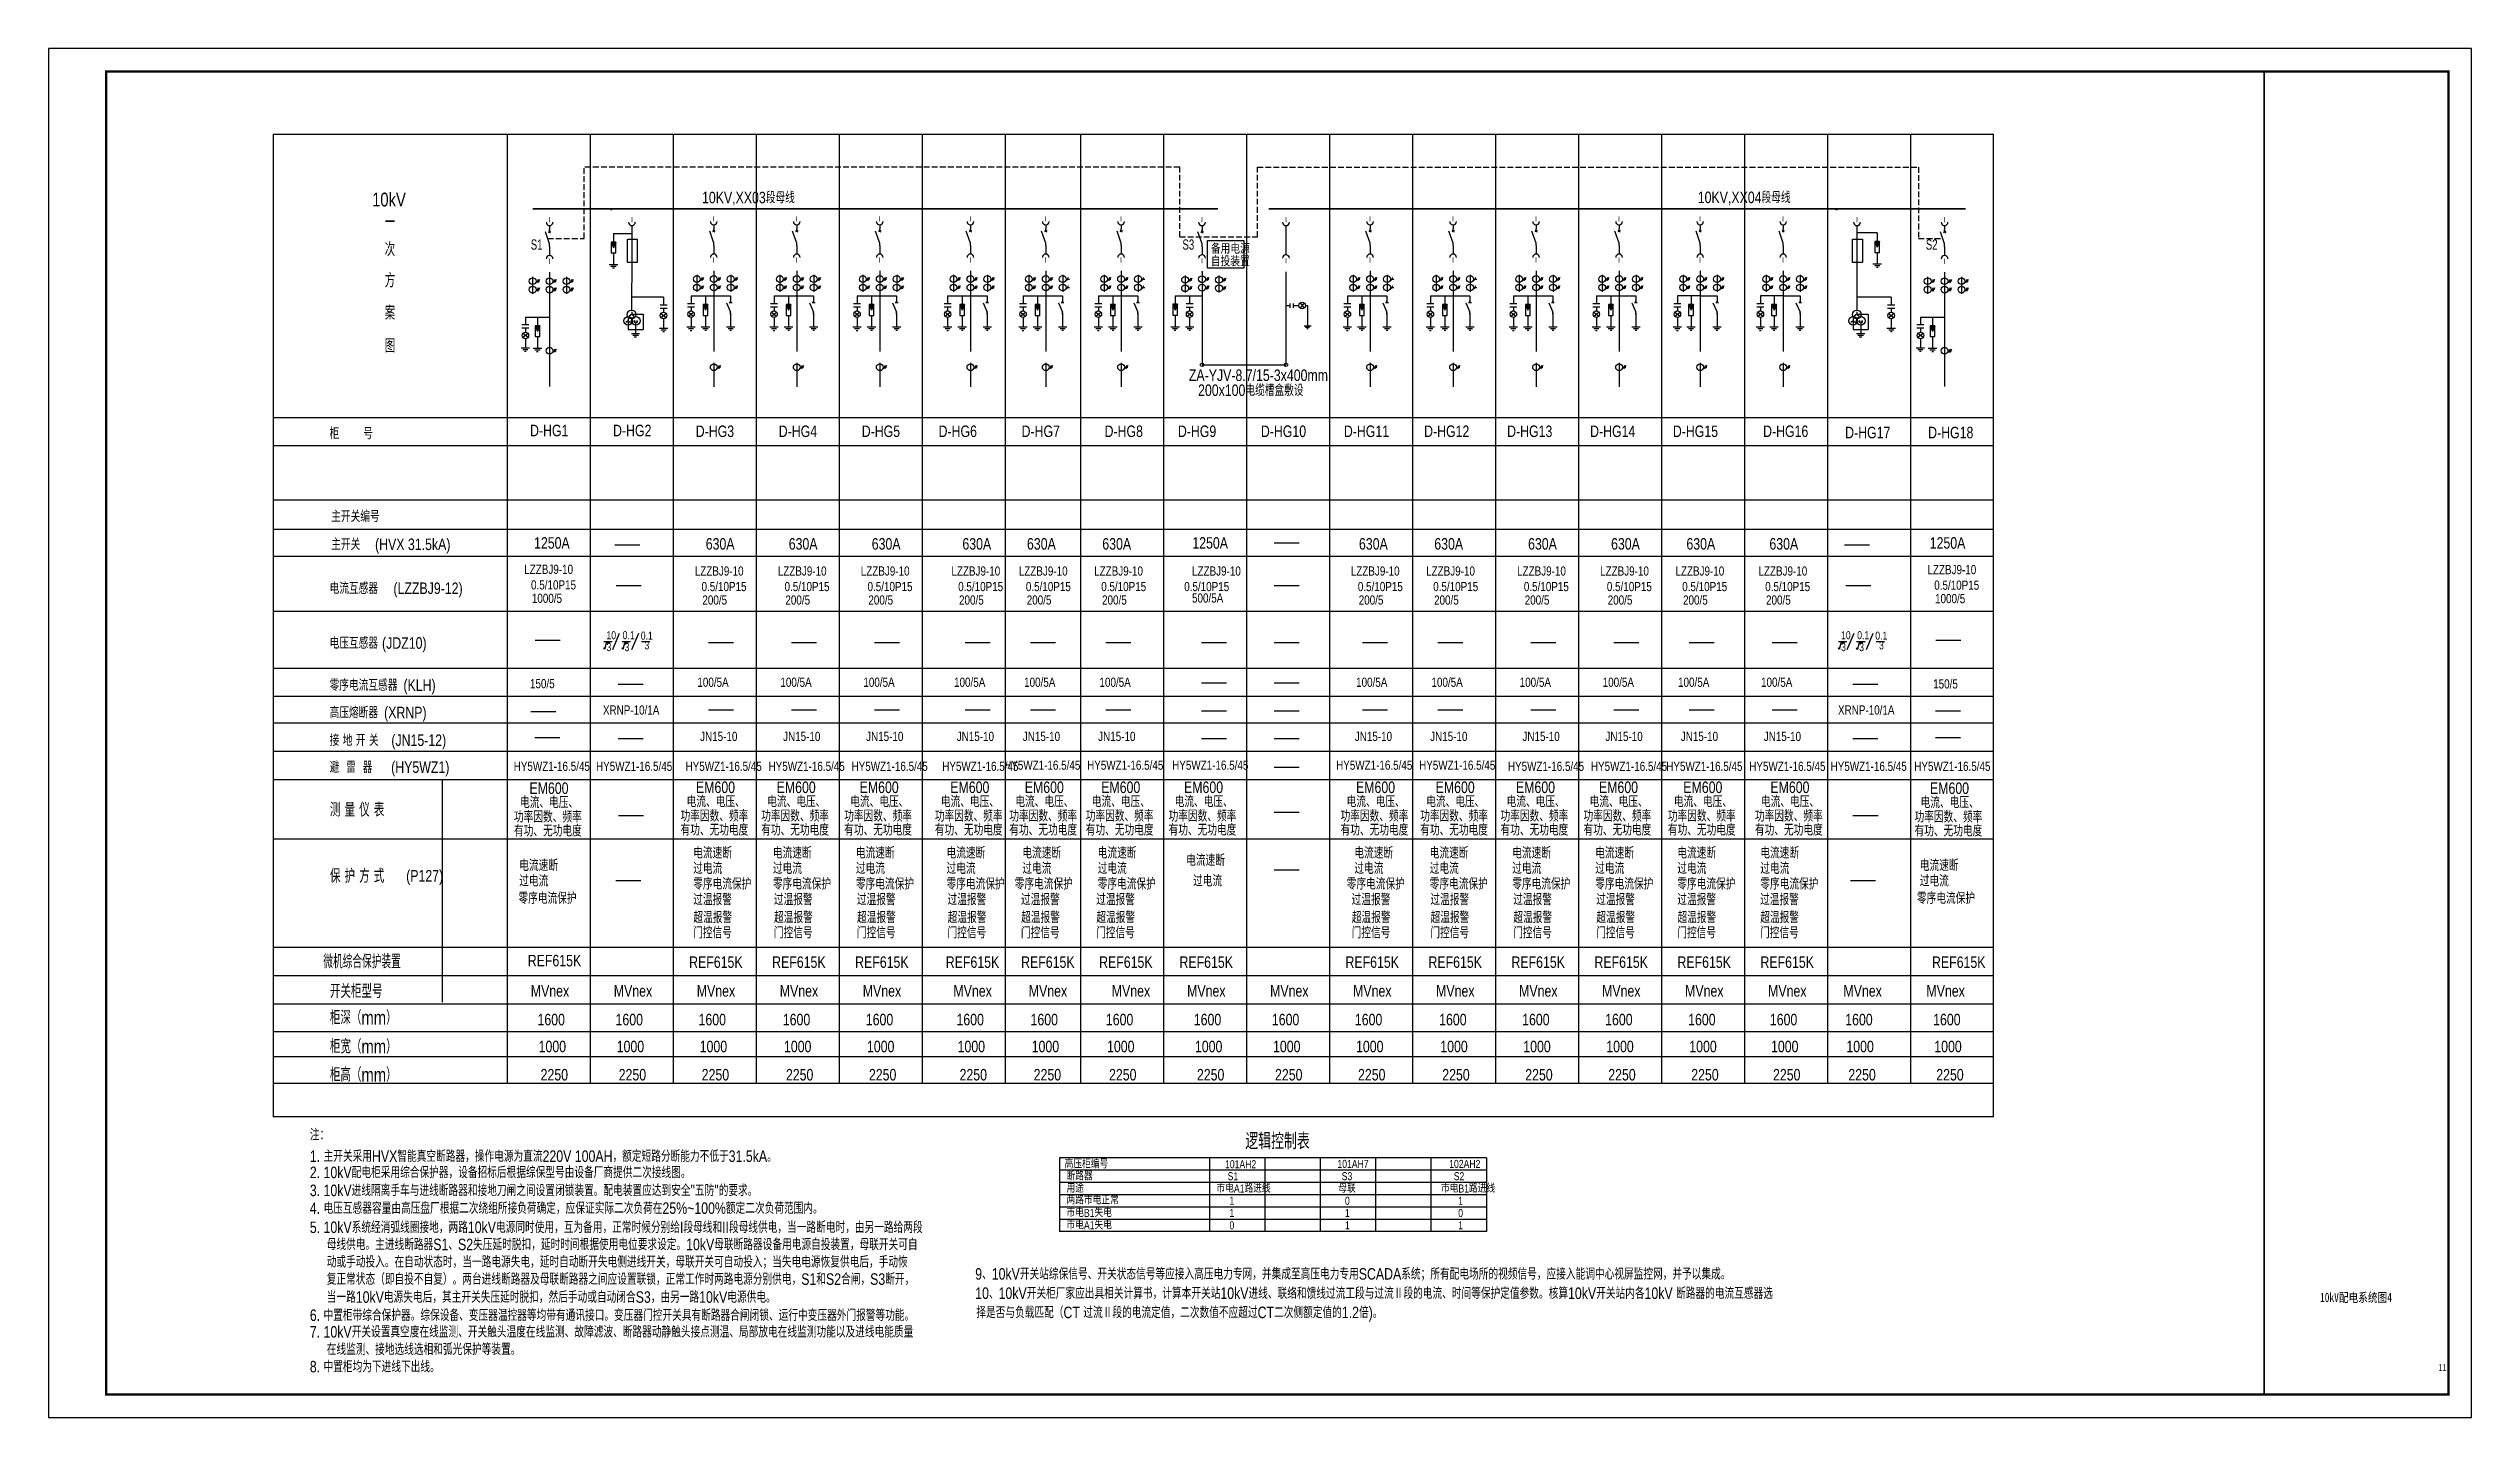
# Model space of a CAD drawing. Extents: x 562591 to 1355713, y 459382 to 835216.
# Drawn here: x 691220 to 796320, y 709699 to 769099 of the extents above; entities that cross this region are included whole.
import ezdxf
from ezdxf.enums import TextEntityAlignment as Align

# ---------------------------------------------------------------- set-up
doc = ezdxf.new("R2010")
doc.units = 0
doc.header["$LTSCALE"] = 1000
doc.header["$MEASUREMENT"] = 0
doc.linetypes.add('DASH', pattern=[0.35, 0.25, -0.1])
for name, color, linetype in [('1', 8, 'Continuous'), ('A', 7, 'Continuous'), ('CAPDI-TK2', 7, 'Continuous'), ('EQUIP', 3, 'Continuous'), ('TEL_TITLE', 7, 'Continuous'), ('WIRE-照明', 1, 'Continuous'), ('公共标注层', 8, 'Continuous'), ('动力平面导线层', 3, 'Continuous'), ('照明平面导线层', 1, 'Continuous')]:
    doc.layers.add(name, color=color, linetype=linetype)
doc.layers.add('E-LIGH-INN-TEXT', color=7, linetype='Continuous', lineweight=25)
doc.styles.add('CAPDI-仿宋', font='', dxfattribs={"width": 0.75})
doc.styles.add('CAPDI-宋体', font='', dxfattribs={"width": 0.75})
doc.styles.add('fs', font='fszk.shx', dxfattribs={"width": 0.8, "bigfont": 'hztxt.shx'})
doc.styles.add('H1', font='jrs.shx', dxfattribs={"width": 0.7, "bigfont": 'jhz.shx'})
doc.styles.add('hz', font='jrs.shx', dxfattribs={"width": 0.7, "bigfont": 'hztxt.shx'})
doc.styles.add('HZLZB', font='txt', dxfattribs={"width": 0.666667, "bigfont": 'hztxt'})
doc.styles.add('Lee', font='jrs.shx', dxfattribs={"bigfont": 'hztxt.shx'})
doc.styles.add('设计院字体(0.7)', font='xcsg.shx', dxfattribs={"width": 0.7, "bigfont": 'hztxt.shx'})
doc.styles.get('CAPDI-仿宋').set_extended_font_data('FangSong')
doc.styles.get('CAPDI-宋体').set_extended_font_data('SimSun')
doc.linetypes.add('接地线', pattern='A,500,[136,eesltype.shx,S=100,R=0,X=0,Y=0],500,-200,60,-200', length=1460)

msp = doc.modelspace()

# ---------------------------------------------------------------- texts
at = {"color": 0, "width": 0.8}
for s, height, style, p in [('10kV', 600, 'H1', (705259, 762243)), ('10KV,XX03段母线', 500, 'H1', (719568, 762381)), ('10KV,XX04段母线', 500, 'H1', (762758, 762388)), ('一', 600, 'H1', (705806, 761267)), ('次', 600, 'H1', (705806, 760079)), ('方', 600, 'H1', (705806, 758733)), ('案', 600, 'H1', (705806, 757326)), ('图', 600, 'H1', (705806, 755897)), ('ZA-YJV-8.7/15-3x400mm!', 500, 'H1', (740685, 754671)), ('ZA-YJV-8.7/15-3x400mm!', 500, 'H1', (740685, 754671)), ('200x100电缆槽盒敷设', 500, 'H1', (741084, 754021)), ('200x100电缆槽盒敷设', 500, 'H1', (741084, 754021)), ('柜       号', 500, 'Lee', (703415, 752145)), ('D-HG1', 500, 'H1', (712109, 752272)), ('D-HG2', 500, 'H1', (715709, 752272)), ('D-HG3', 500, 'H1', (719296, 752240)), ('D-HG4', 500, 'H1', (722896, 752240)), ('D-HG5', 500, 'H1', (726496, 752240)), ('D-HG6', 500, 'H1', (729829, 752240)), ('D-HG7', 500, 'Lee', (733429, 752240)), ('D-HG8', 500, 'Lee', (737029, 752240)), ('D-HG9', 500, 'Lee', (740209, 752240)), ('D-HG10', 500, 'H1', (743809, 752240)), ('D-HG11', 500, 'H1', (747409, 752240)), ('D-HG12', 500, 'H1', (750889, 752240)), ('D-HG13', 500, 'H1', (754489, 752240)), ('D-HG14', 500, 'H1', (758089, 752240)), ('D-HG15', 500, 'H1', (761677, 752240)), ('D-HG16', 500, 'H1', (765591, 752240)), ('D-HG17', 500, 'H1', (769151, 752185)), ('D-HG18', 500, 'H1', (772751, 752185))]:
    msp.add_text(s, height=height, dxfattribs=dict(at, style=style)).set_placement(p)
at = {"color": 7}
for s, height, style, width, p in [('主开关编号', 500, 'Lee', 0.8, (703486, 748547)), ('主开关编号', 500, 'Lee', 0.8, (703486, 748547)), ('主开关', 500, 'Lee', 0.8, (703486, 747336)), ('(HVX 31.5kA)', 500, 'Lee', 0.8, (705386, 747336)), ('1250A', 500, 'H1', 0.8, (712283, 747395)), ('630A', 500, 'H1', 0.8, (719730, 747355)), ('630A', 500, 'H1', 0.8, (719730, 747355)), ('630A', 500, 'H1', 0.8, (723330, 747355)), ('630A', 500, 'H1', 0.8, (723330, 747355)), ('630A', 500, 'H1', 0.8, (726930, 747355)), ('630A', 500, 'H1', 0.8, (726930, 747355)), ('630A', 500, 'H1', 0.8, (730862, 747355)), ('630A', 500, 'H1', 0.8, (730862, 747355)), ('630A', 500, 'H1', 0.8, (733663, 747355)), ('630A', 500, 'H1', 0.8, (733663, 747355)), ('630A', 500, 'H1', 0.8, (736931, 747355)), ('630A', 500, 'H1', 0.8, (736931, 747355)), ('1250A', 500, 'H1', 0.8, (740835, 747395)), ('1250A', 500, 'H1', 0.8, (740835, 747395)), ('630A', 500, 'H1', 0.8, (748063, 747355)), ('630A', 500, 'H1', 0.8, (748063, 747355)), ('630A', 500, 'H1', 0.8, (751331, 747355)), ('630A', 500, 'H1', 0.8, (751331, 747355)), ('630A', 500, 'H1', 0.8, (755398, 747355)), ('630A', 500, 'H1', 0.8, (755398, 747355)), ('630A', 500, 'H1', 0.8, (758998, 747355)), ('630A', 500, 'H1', 0.8, (758998, 747355)), ('630A', 500, 'H1', 0.8, (762266, 747355)), ('630A', 500, 'H1', 0.8, (762266, 747355)), ('630A', 500, 'H1', 0.8, (765866, 747355)), ('630A', 500, 'H1', 0.8, (765866, 747355)), ('1250A', 500, 'H1', 0.8, (772819, 747395)), ('LZZBJ9-10', 400, 'H1', 0.8, (711858, 746301)), ('LZZBJ9-10', 400, 'H1', 0.8, (719254, 746227)), ('LZZBJ9-10', 400, 'H1', 0.8, (719254, 746227)), ('LZZBJ9-10', 400, 'H1', 0.8, (722854, 746227)), ('LZZBJ9-10', 400, 'H1', 0.8, (722854, 746227)), ('LZZBJ9-10', 400, 'H1', 0.8, (726454, 746227)), ('LZZBJ9-10', 400, 'H1', 0.8, (726454, 746227)), ('LZZBJ9-10', 400, 'H1', 0.8, (730386, 746227)), ('LZZBJ9-10', 400, 'H1', 0.8, (730386, 746227)), ('LZZBJ9-10', 400, 'H1', 0.8, (733309, 746227)), ('LZZBJ9-10', 400, 'H1', 0.8, (733309, 746227)), ('LZZBJ9-10', 400, 'H1', 0.8, (736577, 746227)), ('LZZBJ9-10', 400, 'H1', 0.8, (736577, 746227)), ('LZZBJ9-10', 400, 'H1', 0.8, (740822, 746227)), ('LZZBJ9-10', 400, 'H1', 0.8, (740822, 746227)), ('LZZBJ9-10', 400, 'H1', 0.8, (747709, 746227)), ('LZZBJ9-10', 400, 'H1', 0.8, (747709, 746227)), ('LZZBJ9-10', 400, 'H1', 0.8, (750977, 746227)), ('LZZBJ9-10', 400, 'H1', 0.8, (750977, 746227)), ('LZZBJ9-10', 400, 'H1', 0.8, (754922, 746227)), ('LZZBJ9-10', 400, 'H1', 0.8, (754922, 746227)), ('LZZBJ9-10', 400, 'H1', 0.8, (758522, 746227)), ('LZZBJ9-10', 400, 'H1', 0.8, (758522, 746227)), ('LZZBJ9-10', 400, 'H1', 0.8, (761790, 746227)), ('LZZBJ9-10', 400, 'H1', 0.8, (761790, 746227)), ('LZZBJ9-10', 400, 'H1', 0.8, (765390, 746227)), ('LZZBJ9-10', 400, 'H1', 0.8, (765390, 746227)), ('LZZBJ9-10', 400, 'H1', 0.8, (772721, 746288)), ('电流互感器', 500, 'Lee', 0.8, (703415, 745429)), ('(LZZBJ9-12)', 500, 'Lee', 0.8, (706184, 745429)), ('0.5/10P15', 400, 'H1', 0.8, (712152, 745626)), ('1000/5', 400, 'H1', 0.8, (712188, 745042)), ('0.5/10P15', 400, 'H1', 0.8, (719547, 745553)), ('0.5/10P15', 400, 'H1', 0.8, (719547, 745553)), ('200/5', 400, 'H1', 0.8, (719584, 744969)), ('200/5', 400, 'H1', 0.8, (719584, 744969)), ('0.5/10P15', 400, 'H1', 0.8, (723147, 745553)), ('0.5/10P15', 400, 'H1', 0.8, (723147, 745553)), ('200/5', 400, 'H1', 0.8, (723184, 744969)), ('200/5', 400, 'H1', 0.8, (723184, 744969)), ('0.5/10P15', 400, 'H1', 0.8, (726747, 745553)), ('0.5/10P15', 400, 'H1', 0.8, (726747, 745553)), ('200/5', 400, 'H1', 0.8, (726784, 744969)), ('200/5', 400, 'H1', 0.8, (726784, 744969)), ('0.5/10P15', 400, 'H1', 0.8, (730679, 745553)), ('0.5/10P15', 400, 'H1', 0.8, (730679, 745553)), ('200/5', 400, 'H1', 0.8, (730716, 744969)), ('200/5', 400, 'H1', 0.8, (730716, 744969)), ('0.5/10P15', 400, 'H1', 0.8, (733615, 745553)), ('0.5/10P15', 400, 'H1', 0.8, (733615, 745553)), ('200/5', 400, 'H1', 0.8, (733652, 744969)), ('200/5', 400, 'H1', 0.8, (733652, 744969)), ('0.5/10P15', 400, 'H1', 0.8, (736883, 745553)), ('0.5/10P15', 400, 'H1', 0.8, (736883, 745553)), ('200/5', 400, 'H1', 0.8, (736920, 744969)), ('200/5', 400, 'H1', 0.8, (736920, 744969)), ('0.5/10P15', 400, 'H1', 0.8, (740483, 745553)), ('0.5/10P15', 400, 'H1', 0.8, (740483, 745553)), ('500/5A', 400, 'H1', 0.8, (740822, 745055)), ('500/5A', 400, 'H1', 0.8, (740822, 745055)), ('0.5/10P15', 400, 'H1', 0.8, (748015, 745553)), ('0.5/10P15', 400, 'H1', 0.8, (748015, 745553)), ('200/5', 400, 'H1', 0.8, (748052, 744969)), ('200/5', 400, 'H1', 0.8, (748052, 744969)), ('0.5/10P15', 400, 'H1', 0.8, (751283, 745553)), ('0.5/10P15', 400, 'H1', 0.8, (751283, 745553)), ('200/5', 400, 'H1', 0.8, (751320, 744969)), ('200/5', 400, 'H1', 0.8, (751320, 744969)), ('0.5/10P15', 400, 'H1', 0.8, (755215, 745553)), ('0.5/10P15', 400, 'H1', 0.8, (755215, 745553)), ('200/5', 400, 'H1', 0.8, (755252, 744969)), ('200/5', 400, 'H1', 0.8, (755252, 744969)), ('0.5/10P15', 400, 'H1', 0.8, (758815, 745553)), ('0.5/10P15', 400, 'H1', 0.8, (758815, 745553)), ('200/5', 400, 'H1', 0.8, (758852, 744969)), ('200/5', 400, 'H1', 0.8, (758852, 744969)), ('0.5/10P15', 400, 'H1', 0.8, (762083, 745553)), ('0.5/10P15', 400, 'H1', 0.8, (762083, 745553)), ('200/5', 400, 'H1', 0.8, (762120, 744969)), ('200/5', 400, 'H1', 0.8, (762120, 744969)), ('0.5/10P15', 400, 'H1', 0.8, (765683, 745553)), ('0.5/10P15', 400, 'H1', 0.8, (765683, 745553)), ('200/5', 400, 'H1', 0.8, (765720, 744969)), ('200/5', 400, 'H1', 0.8, (765720, 744969)), ('0.5/10P15', 400, 'H1', 0.8, (773015, 745614)), ('1000/5', 400, 'H1', 0.8, (773051, 745030)), ('电压互感器', 500, 'Lee', 0.8, (703415, 743053)), ('(JDZ10)', 500, 'Lee', 0.8, (705689, 743053)), ('零序电流互感器', 500, 'Lee', 0.8, (703415, 741227)), ('(KLH)', 500, 'Lee', 0.8, (706618, 741227)), ('150/5', 400, 'H1', 0.8, (712106, 741342)), ('100/5A', 400, 'H1', 0.8, (719367, 741402)), ('100/5A', 400, 'H1', 0.8, (719367, 741402)), ('100/5A', 400, 'H1', 0.8, (722967, 741402)), ('100/5A', 400, 'H1', 0.8, (722967, 741402)), ('100/5A', 400, 'H1', 0.8, (726567, 741402)), ('100/5A', 400, 'H1', 0.8, (726567, 741402)), ('100/5A', 400, 'H1', 0.8, (730499, 741402)), ('100/5A', 400, 'H1', 0.8, (730499, 741402)), ('100/5A', 400, 'H1', 0.8, (733539, 741402)), ('100/5A', 400, 'H1', 0.8, (733539, 741402)), ('100/5A', 400, 'H1', 0.8, (736808, 741402)), ('100/5A', 400, 'H1', 0.8, (736808, 741402)), ('100/5A', 400, 'H1', 0.8, (747939, 741402)), ('100/5A', 400, 'H1', 0.8, (747939, 741402)), ('100/5A', 400, 'H1', 0.8, (751208, 741402)), ('100/5A', 400, 'H1', 0.8, (751208, 741402)), ('100/5A', 400, 'H1', 0.8, (755035, 741402)), ('100/5A', 400, 'H1', 0.8, (755035, 741402)), ('100/5A', 400, 'H1', 0.8, (758635, 741402)), ('100/5A', 400, 'H1', 0.8, (758635, 741402)), ('100/5A', 400, 'H1', 0.8, (761903, 741402)), ('100/5A', 400, 'H1', 0.8, (761903, 741402)), ('100/5A', 400, 'H1', 0.8, (765503, 741402)), ('100/5A', 400, 'H1', 0.8, (765503, 741402)), ('150/5', 400, 'H1', 0.8, (772969, 741330)), ('高压熔断器', 500, 'Lee', 0.8, (703415, 740039)), ('(XRNP)', 500, 'Lee', 0.8, (705778, 740039)), ('XRNP-10/1A', 400, 'Lee', 0.8, (715270, 740196)), ('XRNP-10/1A', 400, 'Lee', 0.8, (768842, 740198)), ('接 地 开 关', 500, 'Lee', 0.8, (703415, 738836)), ('(JN15-12)', 500, 'Lee', 0.8, (706093, 738836)), ('JN15-10', 400, 'H1', 0.8, (719485, 739051)), ('JN15-10', 400, 'H1', 0.8, (719485, 739051)), ('JN15-10', 400, 'H1', 0.8, (723085, 739051)), ('JN15-10', 400, 'H1', 0.8, (723085, 739051)), ('JN15-10', 400, 'H1', 0.8, (726685, 739051)), ('JN15-10', 400, 'H1', 0.8, (726685, 739051)), ('JN15-10', 400, 'H1', 0.8, (730617, 739051)), ('JN15-10', 400, 'H1', 0.8, (730617, 739051)), ('JN15-10', 400, 'H1', 0.8, (733483, 739051)), ('JN15-10', 400, 'H1', 0.8, (733483, 739051)), ('JN15-10', 400, 'H1', 0.8, (736751, 739051)), ('JN15-10', 400, 'H1', 0.8, (736751, 739051)), ('JN15-10', 400, 'H1', 0.8, (747883, 739051)), ('JN15-10', 400, 'H1', 0.8, (747883, 739051)), ('JN15-10', 400, 'H1', 0.8, (751151, 739051)), ('JN15-10', 400, 'H1', 0.8, (751151, 739051)), ('JN15-10', 400, 'H1', 0.8, (755153, 739051)), ('JN15-10', 400, 'H1', 0.8, (755153, 739051)), ('JN15-10', 400, 'H1', 0.8, (758753, 739051)), ('JN15-10', 400, 'H1', 0.8, (758753, 739051)), ('JN15-10', 400, 'H1', 0.8, (762021, 739051)), ('JN15-10', 400, 'H1', 0.8, (762021, 739051)), ('JN15-10', 400, 'H1', 0.8, (765621, 739051)), ('JN15-10', 400, 'H1', 0.8, (765621, 739051)), ('避  雷  器', 500, 'Lee', 0.8, (703415, 737667)), ('(HY5WZ1)', 500, 'Lee', 0.8, (706085, 737667)), ('HY5WZ1-16.5/45', 400, 'H1', 0.8, (711400, 737755)), ('HY5WZ1-16.5/45', 400, 'H1', 0.8, (714971, 737755)), ('HY5WZ1-16.5/45', 400, 'H1', 0.8, (718855, 737755)), ('HY5WZ1-16.5/45', 400, 'H1', 0.8, (718855, 737755)), ('HY5WZ1-16.5/45', 400, 'H1', 0.8, (722455, 737755)), ('HY5WZ1-16.5/45', 400, 'H1', 0.8, (722455, 737755)), ('HY5WZ1-16.5/45', 400, 'H1', 0.8, (726055, 737755)), ('HY5WZ1-16.5/45', 400, 'H1', 0.8, (726055, 737755)), ('HY5WZ1-16.5/45', 400, 'H1', 0.8, (729987, 737755)), ('HY5WZ1-16.5/45', 400, 'H1', 0.8, (729987, 737755)), ('HY5WZ1-16.5/45', 400, 'H1', 0.8, (732672, 737804)), ('HY5WZ1-16.5/45', 400, 'H1', 0.8, (732672, 737804)), ('HY5WZ1-16.5/45', 400, 'H1', 0.8, (736272, 737804)), ('HY5WZ1-16.5/45', 400, 'H1', 0.8, (736272, 737804)), ('HY5WZ1-16.5/45', 400, 'H1', 0.8, (739961, 737804)), ('HY5WZ1-16.5/45', 400, 'H1', 0.8, (739961, 737804)), ('HY5WZ1-16.5/45', 400, 'H1', 0.8, (747072, 737804)), ('HY5WZ1-16.5/45', 400, 'H1', 0.8, (747072, 737804)), ('HY5WZ1-16.5/45', 400, 'H1', 0.8, (750672, 737804)), ('HY5WZ1-16.5/45', 400, 'H1', 0.8, (750672, 737804)), ('HY5WZ1-16.5/45', 400, 'H1', 0.8, (754524, 737755)), ('HY5WZ1-16.5/45', 400, 'H1', 0.8, (754524, 737755)), ('HY5WZ1-16.5/45', 400, 'H1', 0.8, (758124, 737755)), ('HY5WZ1-16.5/45', 400, 'H1', 0.8, (758124, 737755)), ('HY5WZ1-16.5/45', 400, 'H1', 0.8, (761392, 737755)), ('HY5WZ1-16.5/45', 400, 'H1', 0.8, (761392, 737755)), ('HY5WZ1-16.5/45', 400, 'H1', 0.8, (764992, 737755)), ('HY5WZ1-16.5/45', 400, 'H1', 0.8, (764992, 737755)), ('HY5WZ1-16.5/45', 400, 'H1', 0.8, (768520, 737755)), ('HY5WZ1-16.5/45', 400, 'H1', 0.8, (772148, 737755)), ('EM600', 500, 'H1', 0.8, (712083, 736754)), ('EM600', 500, 'H1', 0.8, (719307, 736794)), ('EM600', 500, 'H1', 0.8, (719307, 736794)), ('EM600', 500, 'H1', 0.8, (722805, 736794)), ('EM600', 500, 'H1', 0.8, (722805, 736794)), ('EM600', 500, 'H1', 0.8, (726405, 736794)), ('EM600', 500, 'H1', 0.8, (726405, 736794)), ('EM600', 500, 'H1', 0.8, (730337, 736794)), ('EM600', 500, 'H1', 0.8, (730337, 736794)), ('EM600', 500, 'H1', 0.8, (733567, 736794)), ('EM600', 500, 'H1', 0.8, (733567, 736794)), ('EM600', 500, 'H1', 0.8, (736883, 736794)), ('EM600', 500, 'H1', 0.8, (736883, 736794)), ('EM600', 500, 'H1', 0.8, (740475, 736794)), ('EM600', 500, 'H1', 0.8, (740475, 736794)), ('EM600', 500, 'H1', 0.8, (747935, 736794)), ('EM600', 500, 'H1', 0.8, (747935, 736794)), ('EM600', 500, 'H1', 0.8, (751389, 736794)), ('EM600', 500, 'H1', 0.8, (751389, 736794)), ('EM600', 500, 'H1', 0.8, (754873, 736794)), ('EM600', 500, 'H1', 0.8, (754873, 736794)), ('EM600', 500, 'H1', 0.8, (758473, 736794)), ('EM600', 500, 'H1', 0.8, (758473, 736794)), ('EM600', 500, 'H1', 0.8, (762132, 736794)), ('EM600', 500, 'H1', 0.8, (762132, 736794)), ('EM600', 500, 'H1', 0.8, (765908, 736794)), ('EM600', 500, 'H1', 0.8, (765908, 736794)), ('EM600', 500, 'H1', 0.8, (772831, 736754)), ('测 量 仪 表', 600, 'H1', 0.8, (703429, 735772)), ('测 量 仪 表', 600, 'H1', 0.8, (703429, 735772)), ('功率因数、频率', 500, 'H1', 0.8, (711412, 735512)), ('电流、电压、', 500, 'H1', 0.8, (711675, 736138)), ('功率因数、频率', 500, 'H1', 0.8, (718636, 735552)), ('功率因数、频率', 500, 'H1', 0.8, (718636, 735552)), ('电流、电压、', 500, 'H1', 0.8, (718899, 736178)), ('电流、电压、', 500, 'H1', 0.8, (718899, 736178)), ('功率因数、频率', 500, 'H1', 0.8, (722134, 735552)), ('功率因数、频率', 500, 'H1', 0.8, (722134, 735552)), ('电流、电压、', 500, 'H1', 0.8, (722397, 736178)), ('电流、电压、', 500, 'H1', 0.8, (722397, 736178)), ('功率因数、频率', 500, 'H1', 0.8, (725734, 735552)), ('功率因数、频率', 500, 'H1', 0.8, (725734, 735552)), ('电流、电压、', 500, 'H1', 0.8, (725997, 736178)), ('电流、电压、', 500, 'H1', 0.8, (725997, 736178)), ('功率因数、频率', 500, 'H1', 0.8, (729666, 735552)), ('功率因数、频率', 500, 'H1', 0.8, (729666, 735552)), ('电流、电压、', 500, 'H1', 0.8, (729929, 736178)), ('电流、电压、', 500, 'H1', 0.8, (729929, 736178)), ('功率因数、频率', 500, 'H1', 0.8, (732896, 735552)), ('功率因数、频率', 500, 'H1', 0.8, (732896, 735552)), ('电流、电压、', 500, 'H1', 0.8, (733159, 736178)), ('电流、电压、', 500, 'H1', 0.8, (733159, 736178)), ('功率因数、频率', 500, 'H1', 0.8, (736212, 735552)), ('功率因数、频率', 500, 'H1', 0.8, (736212, 735552)), ('电流、电压、', 500, 'H1', 0.8, (736475, 736178)), ('电流、电压、', 500, 'H1', 0.8, (736475, 736178)), ('功率因数、频率', 500, 'H1', 0.8, (739804, 735552)), ('功率因数、频率', 500, 'H1', 0.8, (739804, 735552)), ('电流、电压、', 500, 'H1', 0.8, (740067, 736178)), ('电流、电压、', 500, 'H1', 0.8, (740067, 736178)), ('功率因数、频率', 500, 'H1', 0.8, (747264, 735552)), ('功率因数、频率', 500, 'H1', 0.8, (747264, 735552)), ('电流、电压、', 500, 'H1', 0.8, (747527, 736178)), ('电流、电压、', 500, 'H1', 0.8, (747527, 736178)), ('功率因数、频率', 500, 'H1', 0.8, (750718, 735552)), ('功率因数、频率', 500, 'H1', 0.8, (750718, 735552)), ('电流、电压、', 500, 'H1', 0.8, (750981, 736178)), ('电流、电压、', 500, 'H1', 0.8, (750981, 736178)), ('功率因数、频率', 500, 'H1', 0.8, (754202, 735552)), ('功率因数、频率', 500, 'H1', 0.8, (754202, 735552)), ('电流、电压、', 500, 'H1', 0.8, (754465, 736178)), ('电流、电压、', 500, 'H1', 0.8, (754465, 736178)), ('功率因数、频率', 500, 'H1', 0.8, (757802, 735552)), ('功率因数、频率', 500, 'H1', 0.8, (757802, 735552)), ('电流、电压、', 500, 'H1', 0.8, (758065, 736178)), ('电流、电压、', 500, 'H1', 0.8, (758065, 736178)), ('功率因数、频率', 500, 'H1', 0.8, (761461, 735552)), ('功率因数、频率', 500, 'H1', 0.8, (761461, 735552)), ('电流、电压、', 500, 'H1', 0.8, (761724, 736178)), ('电流、电压、', 500, 'H1', 0.8, (761724, 736178)), ('功率因数、频率', 500, 'H1', 0.8, (765237, 735552)), ('功率因数、频率', 500, 'H1', 0.8, (765237, 735552)), ('电流、电压、', 500, 'H1', 0.8, (765500, 736178)), ('电流、电压、', 500, 'H1', 0.8, (765500, 736178)), ('功率因数、频率', 500, 'H1', 0.8, (772161, 735512)), ('电流、电压、', 500, 'H1', 0.8, (772423, 736138)), ('有功、无功电度', 500, 'H1', 0.8, (711412, 734907)), ('有功、无功电度', 500, 'H1', 0.8, (718636, 734947)), ('有功、无功电度', 500, 'H1', 0.8, (718636, 734947)), ('有功、无功电度', 500, 'H1', 0.8, (722134, 734947)), ('有功、无功电度', 500, 'H1', 0.8, (722134, 734947)), ('有功、无功电度', 500, 'H1', 0.8, (725734, 734947)), ('有功、无功电度', 500, 'H1', 0.8, (725734, 734947)), ('有功、无功电度', 500, 'H1', 0.8, (729666, 734947)), ('有功、无功电度', 500, 'H1', 0.8, (729666, 734947)), ('有功、无功电度', 500, 'H1', 0.8, (732896, 734947)), ('有功、无功电度', 500, 'H1', 0.8, (732896, 734947)), ('有功、无功电度', 500, 'H1', 0.8, (736212, 734947)), ('有功、无功电度', 500, 'H1', 0.8, (736212, 734947)), ('有功、无功电度', 500, 'H1', 0.8, (739804, 734947)), ('有功、无功电度', 500, 'H1', 0.8, (739804, 734947)), ('有功、无功电度', 500, 'H1', 0.8, (747264, 734947)), ('有功、无功电度', 500, 'H1', 0.8, (747264, 734947)), ('有功、无功电度', 500, 'H1', 0.8, (750718, 734947)), ('有功、无功电度', 500, 'H1', 0.8, (750718, 734947)), ('有功、无功电度', 500, 'H1', 0.8, (754202, 734947)), ('有功、无功电度', 500, 'H1', 0.8, (754202, 734947)), ('有功、无功电度', 500, 'H1', 0.8, (757802, 734947)), ('有功、无功电度', 500, 'H1', 0.8, (757802, 734947)), ('有功、无功电度', 500, 'H1', 0.8, (761461, 734947)), ('有功、无功电度', 500, 'H1', 0.8, (761461, 734947)), ('有功、无功电度', 500, 'H1', 0.8, (765237, 734947)), ('有功、无功电度', 500, 'H1', 0.8, (765237, 734947)), ('有功、无功电度', 500, 'H1', 0.8, (772161, 734907)), ('电流速断', 500, 'H1', 0.8, (711641, 733408)), ('过电流', 500, 'H1', 0.8, (719186, 733278)), ('过电流', 500, 'H1', 0.8, (719186, 733278)), ('电流速断', 500, 'H1', 0.8, (719186, 733950)), ('电流速断', 500, 'H1', 0.8, (719186, 733950)), ('过电流', 500, 'H1', 0.8, (722642, 733278)), ('过电流', 500, 'H1', 0.8, (722642, 733278)), ('电流速断', 500, 'H1', 0.8, (722642, 733950)), ('电流速断', 500, 'H1', 0.8, (722642, 733950)), ('过电流', 500, 'H1', 0.8, (726242, 733278)), ('过电流', 500, 'H1', 0.8, (726242, 733278)), ('电流速断', 500, 'H1', 0.8, (726242, 733950)), ('电流速断', 500, 'H1', 0.8, (726242, 733950)), ('过电流', 500, 'H1', 0.8, (730174, 733278)), ('过电流', 500, 'H1', 0.8, (730174, 733278)), ('电流速断', 500, 'H1', 0.8, (730174, 733950)), ('电流速断', 500, 'H1', 0.8, (730174, 733950)), ('过电流', 500, 'H1', 0.8, (733464, 733278)), ('过电流', 500, 'H1', 0.8, (733464, 733278)), ('电流速断', 500, 'H1', 0.8, (733464, 733950)), ('电流速断', 500, 'H1', 0.8, (733464, 733950)), ('过电流', 500, 'H1', 0.8, (736732, 733278)), ('过电流', 500, 'H1', 0.8, (736732, 733278)), ('电流速断', 500, 'H1', 0.8, (736732, 733950)), ('电流速断', 500, 'H1', 0.8, (736732, 733950)), ('电流速断', 500, 'H1', 0.8, (740568, 733630)), ('电流速断', 500, 'H1', 0.8, (740568, 733630)), ('过电流', 500, 'H1', 0.8, (747864, 733278)), ('过电流', 500, 'H1', 0.8, (747864, 733278)), ('电流速断', 500, 'H1', 0.8, (747864, 733950)), ('电流速断', 500, 'H1', 0.8, (747864, 733950)), ('过电流', 500, 'H1', 0.8, (751132, 733278)), ('过电流', 500, 'H1', 0.8, (751132, 733278)), ('电流速断', 500, 'H1', 0.8, (751132, 733950)), ('电流速断', 500, 'H1', 0.8, (751132, 733950)), ('过电流', 500, 'H1', 0.8, (754710, 733278)), ('过电流', 500, 'H1', 0.8, (754710, 733278)), ('电流速断', 500, 'H1', 0.8, (754710, 733950)), ('电流速断', 500, 'H1', 0.8, (754710, 733950)), ('过电流', 500, 'H1', 0.8, (758310, 733278)), ('过电流', 500, 'H1', 0.8, (758310, 733278)), ('电流速断', 500, 'H1', 0.8, (758310, 733950)), ('电流速断', 500, 'H1', 0.8, (758310, 733950)), ('过电流', 500, 'H1', 0.8, (761871, 733278)), ('过电流', 500, 'H1', 0.8, (761871, 733278)), ('电流速断', 500, 'H1', 0.8, (761871, 733950)), ('电流速断', 500, 'H1', 0.8, (761871, 733950)), ('过电流', 500, 'H1', 0.8, (765471, 733278)), ('过电流', 500, 'H1', 0.8, (765471, 733278)), ('电流速断', 500, 'H1', 0.8, (765471, 733950)), ('电流速断', 500, 'H1', 0.8, (765471, 733950)), ('电流速断', 500, 'H1', 0.8, (772389, 733408)), ('保 护 方 式', 600, 'H1', 0.8, (703429, 732897)), ('保 护 方 式', 600, 'H1', 0.8, (703429, 732897)), ('(P127)', 500, 'H1', 0.8, (706736, 732955)), ('(P127)', 500, 'H1', 0.8, (706736, 732955)), ('过电流', 500, 'H1', 0.8, (711641, 732736)), ('零序电流保护', 500, 'H1', 0.8, (719186, 732605)), ('零序电流保护', 500, 'H1', 0.8, (719186, 732605)), ('零序电流保护', 500, 'H1', 0.8, (722642, 732605)), ('零序电流保护', 500, 'H1', 0.8, (722642, 732605)), ('零序电流保护', 500, 'H1', 0.8, (726242, 732605)), ('零序电流保护', 500, 'H1', 0.8, (726242, 732605)), ('零序电流保护', 500, 'H1', 0.8, (730174, 732605)), ('零序电流保护', 500, 'H1', 0.8, (730174, 732605)), ('零序电流保护', 500, 'H1', 0.8, (733132, 732605)), ('零序电流保护', 500, 'H1', 0.8, (733132, 732605)), ('零序电流保护', 500, 'H1', 0.8, (736732, 732605)), ('零序电流保护', 500, 'H1', 0.8, (736732, 732605)), ('过电流', 500, 'H1', 0.8, (740869, 732736)), ('过电流', 500, 'H1', 0.8, (740869, 732736)), ('零序电流保护', 500, 'H1', 0.8, (747532, 732605)), ('零序电流保护', 500, 'H1', 0.8, (747532, 732605)), ('零序电流保护', 500, 'H1', 0.8, (751132, 732605)), ('零序电流保护', 500, 'H1', 0.8, (751132, 732605)), ('零序电流保护', 500, 'H1', 0.8, (754710, 732605)), ('零序电流保护', 500, 'H1', 0.8, (754710, 732605)), ('零序电流保护', 500, 'H1', 0.8, (758310, 732605)), ('零序电流保护', 500, 'H1', 0.8, (758310, 732605)), ('零序电流保护', 500, 'H1', 0.8, (761871, 732605)), ('零序电流保护', 500, 'H1', 0.8, (761871, 732605)), ('零序电流保护', 500, 'H1', 0.8, (765471, 732605)), ('零序电流保护', 500, 'H1', 0.8, (765471, 732605)), ('过电流', 500, 'H1', 0.8, (772389, 732736)), ('零序电流保护', 500, 'H1', 0.8, (711608, 731984)), ('过温报警', 500, 'H1', 0.8, (719186, 731926)), ('过温报警', 500, 'H1', 0.8, (719186, 731926)), ('超温报警', 500, 'H1', 0.8, (719193, 731149)), ('超温报警', 500, 'H1', 0.8, (719193, 731149)), ('过温报警', 500, 'H1', 0.8, (722685, 731926)), ('过温报警', 500, 'H1', 0.8, (722685, 731926)), ('超温报警', 500, 'H1', 0.8, (722692, 731149)), ('超温报警', 500, 'H1', 0.8, (722692, 731149)), ('过温报警', 500, 'H1', 0.8, (726285, 731926)), ('过温报警', 500, 'H1', 0.8, (726285, 731926)), ('超温报警', 500, 'H1', 0.8, (726292, 731149)), ('超温报警', 500, 'H1', 0.8, (726292, 731149)), ('过温报警', 500, 'H1', 0.8, (730217, 731926)), ('过温报警', 500, 'H1', 0.8, (730217, 731926)), ('超温报警', 500, 'H1', 0.8, (730224, 731149)), ('超温报警', 500, 'H1', 0.8, (730224, 731149)), ('过温报警', 500, 'H1', 0.8, (733403, 731926)), ('过温报警', 500, 'H1', 0.8, (733403, 731926)), ('超温报警', 500, 'H1', 0.8, (733410, 731149)), ('超温报警', 500, 'H1', 0.8, (733410, 731149)), ('过温报警', 500, 'H1', 0.8, (736665, 731926)), ('过温报警', 500, 'H1', 0.8, (736665, 731926)), ('超温报警', 500, 'H1', 0.8, (736672, 731149)), ('超温报警', 500, 'H1', 0.8, (736672, 731149)), ('过温报警', 500, 'H1', 0.8, (747746, 731926)), ('过温报警', 500, 'H1', 0.8, (747746, 731926)), ('超温报警', 500, 'H1', 0.8, (747753, 731149)), ('超温报警', 500, 'H1', 0.8, (747753, 731149)), ('过温报警', 500, 'H1', 0.8, (751162, 731926)), ('过温报警', 500, 'H1', 0.8, (751162, 731926)), ('超温报警', 500, 'H1', 0.8, (751169, 731149)), ('超温报警', 500, 'H1', 0.8, (751169, 731149)), ('过温报警', 500, 'H1', 0.8, (754753, 731926)), ('过温报警', 500, 'H1', 0.8, (754753, 731926)), ('超温报警', 500, 'H1', 0.8, (754760, 731149)), ('超温报警', 500, 'H1', 0.8, (754760, 731149)), ('过温报警', 500, 'H1', 0.8, (758353, 731926)), ('过温报警', 500, 'H1', 0.8, (758353, 731926)), ('超温报警', 500, 'H1', 0.8, (758360, 731149)), ('超温报警', 500, 'H1', 0.8, (758360, 731149)), ('过温报警', 500, 'H1', 0.8, (761871, 731926)), ('过温报警', 500, 'H1', 0.8, (761871, 731926)), ('超温报警', 500, 'H1', 0.8, (761878, 731149)), ('超温报警', 500, 'H1', 0.8, (761878, 731149)), ('过温报警', 500, 'H1', 0.8, (765462, 731926)), ('过温报警', 500, 'H1', 0.8, (765462, 731926)), ('超温报警', 500, 'H1', 0.8, (765469, 731149)), ('超温报警', 500, 'H1', 0.8, (765469, 731149)), ('零序电流保护', 500, 'H1', 0.8, (772264, 731984)), ('门控信号', 500, 'H1', 0.8, (719185, 730487)), ('门控信号', 500, 'H1', 0.8, (719185, 730487)), ('门控信号', 500, 'H1', 0.8, (722684, 730487)), ('门控信号', 500, 'H1', 0.8, (722684, 730487)), ('门控信号', 500, 'H1', 0.8, (726284, 730487)), ('门控信号', 500, 'H1', 0.8, (726284, 730487)), ('门控信号', 500, 'H1', 0.8, (730216, 730487)), ('门控信号', 500, 'H1', 0.8, (730216, 730487)), ('门控信号', 500, 'H1', 0.8, (733401, 730487)), ('门控信号', 500, 'H1', 0.8, (733401, 730487)), ('门控信号', 500, 'H1', 0.8, (736664, 730487)), ('门控信号', 500, 'H1', 0.8, (736664, 730487)), ('门控信号', 500, 'H1', 0.8, (747745, 730487)), ('门控信号', 500, 'H1', 0.8, (747745, 730487)), ('门控信号', 500, 'H1', 0.8, (751161, 730487)), ('门控信号', 500, 'H1', 0.8, (751161, 730487)), ('门控信号', 500, 'H1', 0.8, (754752, 730487)), ('门控信号', 500, 'H1', 0.8, (754752, 730487)), ('门控信号', 500, 'H1', 0.8, (758352, 730487)), ('门控信号', 500, 'H1', 0.8, (758352, 730487)), ('门控信号', 500, 'H1', 0.8, (761870, 730487)), ('门控信号', 500, 'H1', 0.8, (761870, 730487)), ('门控信号', 500, 'H1', 0.8, (765460, 730487)), ('门控信号', 500, 'H1', 0.8, (765460, 730487)), ('微机综合保护装置', 600, 'HZLZB', 0.666667, (703143, 729185)), ('微机综合保护装置', 600, 'HZLZB', 0.666667, (703143, 729185)), ('REF615K', 500, 'H1', 0.8, (712011, 729273)), ('REF615K', 500, 'H1', 0.8, (719010, 729208)), ('REF615K', 500, 'H1', 0.8, (719010, 729208)), ('REF615K', 500, 'H1', 0.8, (722610, 729208)), ('REF615K', 500, 'H1', 0.8, (722610, 729208)), ('REF615K', 500, 'H1', 0.8, (726210, 729208)), ('REF615K', 500, 'H1', 0.8, (726210, 729208)), ('REF615K', 500, 'H1', 0.8, (730142, 729208)), ('REF615K', 500, 'H1', 0.8, (730142, 729208)), ('REF615K', 500, 'H1', 0.8, (733410, 729208)), ('REF615K', 500, 'H1', 0.8, (733410, 729208)), ('REF615K', 500, 'H1', 0.8, (736793, 729208)), ('REF615K', 500, 'H1', 0.8, (736793, 729208)), ('REF615K', 500, 'H1', 0.8, (740278, 729208)), ('REF615K', 500, 'H1', 0.8, (740278, 729208)), ('REF615K', 500, 'H1', 0.8, (747478, 729208)), ('REF615K', 500, 'H1', 0.8, (747478, 729208)), ('REF615K', 500, 'H1', 0.8, (751078, 729208)), ('REF615K', 500, 'H1', 0.8, (751078, 729208)), ('REF615K', 500, 'H1', 0.8, (754678, 729208)), ('REF615K', 500, 'H1', 0.8, (754678, 729208)), ('REF615K', 500, 'H1', 0.8, (758278, 729208)), ('REF615K', 500, 'H1', 0.8, (758278, 729208)), ('REF615K', 500, 'H1', 0.8, (761878, 729208)), ('REF615K', 500, 'H1', 0.8, (761878, 729208)), ('REF615K', 500, 'H1', 0.8, (765478, 729208)), ('REF615K', 500, 'H1', 0.8, (765478, 729208)), ('REF615K', 500, 'H1', 0.8, (772919, 729205)), ('开关柜型号', 600, 'H1', 0.8, (703429, 727897)), ('开关柜型号', 600, 'H1', 0.8, (703429, 727897)), ('MVnex', 500, 'H1', 0.8, (712142, 727959)), ('MVnex', 500, 'H1', 0.8, (715742, 727959)), ('MVnex', 500, 'H1', 0.8, (719342, 727959)), ('MVnex', 500, 'H1', 0.8, (719342, 727959)), ('MVnex', 500, 'H1', 0.8, (722942, 727959)), ('MVnex', 500, 'H1', 0.8, (722942, 727959)), ('MVnex', 500, 'H1', 0.8, (726542, 727959)), ('MVnex', 500, 'H1', 0.8, (726542, 727959)), ('MVnex', 500, 'H1', 0.8, (730473, 727959)), ('MVnex', 500, 'H1', 0.8, (730473, 727959)), ('MVnex', 500, 'H1', 0.8, (733742, 727959)), ('MVnex', 500, 'H1', 0.8, (733742, 727959)), ('MVnex', 500, 'H1', 0.8, (737342, 727959)), ('MVnex', 500, 'H1', 0.8, (737342, 727959)), ('MVnex', 500, 'H1', 0.8, (740610, 727959)), ('MVnex', 500, 'H1', 0.8, (740610, 727959)), ('MVnex', 500, 'H1', 0.8, (744210, 727959)), ('MVnex', 500, 'H1', 0.8, (744210, 727959)), ('MVnex', 500, 'H1', 0.8, (747810, 727959)), ('MVnex', 500, 'H1', 0.8, (747810, 727959)), ('MVnex', 500, 'H1', 0.8, (751410, 727959)), ('MVnex', 500, 'H1', 0.8, (751410, 727959)), ('MVnex', 500, 'H1', 0.8, (755010, 727959)), ('MVnex', 500, 'H1', 0.8, (755010, 727959)), ('MVnex', 500, 'H1', 0.8, (758610, 727959)), ('MVnex', 500, 'H1', 0.8, (758610, 727959)), ('MVnex', 500, 'H1', 0.8, (762210, 727959)), ('MVnex', 500, 'H1', 0.8, (762210, 727959)), ('MVnex', 500, 'H1', 0.8, (765810, 727959)), ('MVnex', 500, 'H1', 0.8, (765810, 727959)), ('MVnex', 500, 'H1', 0.8, (769078, 727959)), ('MVnex', 500, 'H1', 0.8, (772678, 727959)), ('柜深（mm）', 600, 'H1', 0.8, (703429, 726750)), ('柜深（mm）', 600, 'H1', 0.8, (703429, 726750)), ('1600', 500, 'H1', 0.8, (712432, 726715)), ('1600', 500, 'H1', 0.8, (715818, 726715)), ('1600', 500, 'H1', 0.8, (719418, 726715)), ('1600', 500, 'H1', 0.8, (719418, 726715)), ('1600', 500, 'H1', 0.8, (723073, 726715)), ('1600', 500, 'H1', 0.8, (723073, 726715)), ('1600', 500, 'H1', 0.8, (726673, 726715)), ('1600', 500, 'H1', 0.8, (726673, 726715)), ('1600', 500, 'H1', 0.8, (730605, 726715)), ('1600', 500, 'H1', 0.8, (730605, 726715)), ('1600', 500, 'H1', 0.8, (733818, 726715)), ('1600', 500, 'H1', 0.8, (733818, 726715)), ('1600', 500, 'H1', 0.8, (737086, 726715)), ('1600', 500, 'H1', 0.8, (737086, 726715)), ('1600', 500, 'H1', 0.8, (740900, 726715)), ('1600', 500, 'H1', 0.8, (740900, 726715)), ('1600', 500, 'H1', 0.8, (744286, 726715)), ('1600', 500, 'H1', 0.8, (744286, 726715)), ('1600', 500, 'H1', 0.8, (747886, 726715)), ('1600', 500, 'H1', 0.8, (747886, 726715)), ('1600', 500, 'H1', 0.8, (751541, 726715)), ('1600', 500, 'H1', 0.8, (751541, 726715)), ('1600', 500, 'H1', 0.8, (755141, 726715)), ('1600', 500, 'H1', 0.8, (755141, 726715)), ('1600', 500, 'H1', 0.8, (758741, 726715)), ('1600', 500, 'H1', 0.8, (758741, 726715)), ('1600', 500, 'H1', 0.8, (762341, 726715)), ('1600', 500, 'H1', 0.8, (762341, 726715)), ('1600', 500, 'H1', 0.8, (765886, 726715)), ('1600', 500, 'H1', 0.8, (765886, 726715)), ('1600', 500, 'H1', 0.8, (769155, 726715)), ('1600', 500, 'H1', 0.8, (772968, 726715)), ('柜宽（mm）', 600, 'H1', 0.8, (703429, 725498)), ('柜宽（mm）', 600, 'H1', 0.8, (703429, 725498)), ('1000', 500, 'H1', 0.8, (712481, 725548)), ('1000', 500, 'H1', 0.8, (715868, 725548)), ('1000', 500, 'H1', 0.8, (719468, 725548)), ('1000', 500, 'H1', 0.8, (719468, 725548)), ('1000', 500, 'H1', 0.8, (723123, 725548)), ('1000', 500, 'H1', 0.8, (723123, 725548)), ('1000', 500, 'H1', 0.8, (726723, 725548)), ('1000', 500, 'H1', 0.8, (726723, 725548)), ('1000', 500, 'H1', 0.8, (730654, 725548)), ('1000', 500, 'H1', 0.8, (730654, 725548)), ('1000', 500, 'H1', 0.8, (733868, 725548)), ('1000', 500, 'H1', 0.8, (733868, 725548)), ('1000', 500, 'H1', 0.8, (737136, 725548)), ('1000', 500, 'H1', 0.8, (737136, 725548)), ('1000', 500, 'H1', 0.8, (740949, 725548)), ('1000', 500, 'H1', 0.8, (740949, 725548)), ('1000', 500, 'H1', 0.8, (744336, 725548)), ('1000', 500, 'H1', 0.8, (744336, 725548)), ('1000', 500, 'H1', 0.8, (747936, 725548)), ('1000', 500, 'H1', 0.8, (747936, 725548)), ('1000', 500, 'H1', 0.8, (751591, 725548)), ('1000', 500, 'H1', 0.8, (751591, 725548)), ('1000', 500, 'H1', 0.8, (755191, 725548)), ('1000', 500, 'H1', 0.8, (755191, 725548)), ('1000', 500, 'H1', 0.8, (758791, 725548)), ('1000', 500, 'H1', 0.8, (758791, 725548)), ('1000', 500, 'H1', 0.8, (762391, 725548)), ('1000', 500, 'H1', 0.8, (762391, 725548)), ('1000', 500, 'H1', 0.8, (765936, 725548)), ('1000', 500, 'H1', 0.8, (765936, 725548)), ('1000', 500, 'H1', 0.8, (769204, 725548)), ('1000', 500, 'H1', 0.8, (773018, 725548)), ('柜高（mm）', 600, 'H1', 0.8, (703429, 724273)), ('柜高（mm）', 600, 'H1', 0.8, (703429, 724273)), ('2250', 500, 'H1', 0.8, (712567, 724323)), ('2250', 500, 'H1', 0.8, (715954, 724323)), ('2250', 500, 'H1', 0.8, (719554, 724323)), ('2250', 500, 'H1', 0.8, (719554, 724323)), ('2250', 500, 'H1', 0.8, (723208, 724323)), ('2250', 500, 'H1', 0.8, (723208, 724323)), ('2250', 500, 'H1', 0.8, (726808, 724323)), ('2250', 500, 'H1', 0.8, (726808, 724323)), ('2250', 500, 'H1', 0.8, (730740, 724323)), ('2250', 500, 'H1', 0.8, (730740, 724323)), ('2250', 500, 'H1', 0.8, (733954, 724323)), ('2250', 500, 'H1', 0.8, (733954, 724323)), ('2250', 500, 'H1', 0.8, (737222, 724323)), ('2250', 500, 'H1', 0.8, (737222, 724323)), ('2250', 500, 'H1', 0.8, (741035, 724323)), ('2250', 500, 'H1', 0.8, (741035, 724323)), ('2250', 500, 'H1', 0.8, (744422, 724323)), ('2250', 500, 'H1', 0.8, (744422, 724323)), ('2250', 500, 'H1', 0.8, (748022, 724323)), ('2250', 500, 'H1', 0.8, (748022, 724323)), ('2250', 500, 'H1', 0.8, (751676, 724323)), ('2250', 500, 'H1', 0.8, (751676, 724323)), ('2250', 500, 'H1', 0.8, (755276, 724323)), ('2250', 500, 'H1', 0.8, (755276, 724323)), ('2250', 500, 'H1', 0.8, (758876, 724323)), ('2250', 500, 'H1', 0.8, (758876, 724323)), ('2250', 500, 'H1', 0.8, (762476, 724323)), ('2250', 500, 'H1', 0.8, (762476, 724323)), ('2250', 500, 'H1', 0.8, (766022, 724323)), ('2250', 500, 'H1', 0.8, (766022, 724323)), ('2250', 500, 'H1', 0.8, (769290, 724323)), ('2250', 500, 'H1', 0.8, (773103, 724323)), ('注：  ', 500, 'Lee', 0.8, (702558, 721719)), ('1. 主开关采用HVX智能真空断路器，操作电源为直流220V 100AH，额定短路分断能力不低于31.5kA。', 500, 'Lee', 0.8, (702558, 720790)), ('2. 10kV配电柜采用综合保护器，设备招标后根据综保型号由设备厂商提供二次接线图。', 500, 'Lee', 0.8, (702558, 720085)), ('4. 电压互感器容量由高压盘厂根据二次绕组所接负荷确定，应保证实际二次负荷在25%%%~100%%%额定二次负荷范围内。', 500, 'Lee', 0.8, (702558, 718535)), ('3. 10kV进线隔离手车与进线断路器和接地刀闸之间设置闭锁装置。配电装置应达到安全"五防"的要求。', 500, 'Lee', 0.8, (702558, 719305)), ('5. 10kV系统经消弧线圈接地，两路10kV电源同时使用，互为备用，正常时候分别给I段母线和II段母线供电，当一路断电时，由另一路给两段', 500, 'Lee', 0.8, (702558, 717704)), ('母线供电。主进线断路器S1、S2失压延时脱扣，延时时间根据使用电位要求设定。10kV母联断路器设备用电源自投装置，母联开关可自', 500, 'Lee', 0.8, (703291, 716961)), ('母线供电。主进线断路器S1、S2失压延时脱扣，延时时间根据使用电位要求设定。10kV母联断路器设备用电源自投装置，母联开关可自', 500, 'Lee', 0.8, (703291, 716961)), ('复正常状态（即自投不自复）。两台进线断路器及母联断路器之间应设置联锁，正常工作时两路电源分别供电，S1和S2合闸，S3断开， ', 500, 'Lee', 0.8, (703291, 715457)), ('复正常状态（即自投不自复）。两台进线断路器及母联断路器之间应设置联锁，正常工作时两路电源分别供电，S1和S2合闸，S3断开， ', 500, 'Lee', 0.8, (703291, 715457)), ('动或手动投入。在自动状态时，当一路电源失电，延时自动断开失电侧进线开关，母联开关可自动投入；当失电电源恢复供电后，手动恢', 500, 'Lee', 0.8, (703291, 716205)), ('动或手动投入。在自动状态时，当一路电源失电，延时自动断开失电侧进线开关，母联开关可自动投入；当失电电源恢复供电后，手动恢', 500, 'Lee', 0.8, (703291, 716205)), ('9、10kV开关站综保信号、开关状态信号等应接入高压电力专网，并集成至高压电力专用SCADA系统；所有配电场所的视频信号，应接入能调中心视屏监控网，并予以集成。', 500, 'Lee', 0.8, (731418, 715682)), ('9、10kV开关站综保信号、开关状态信号等应接入高压电力专网，并集成至高压电力专用SCADA系统；所有配电场所的视频信号，应接入能调中心视屏监控网，并予以集成。', 500, 'Lee', 0.8, (731418, 715682)), ('当一路10kV电源失电后，其主开关失压延时脱扣，然后手动或自动闭合S3，由另一路10kV电源供电。', 500, 'Lee', 0.8, (703291, 714677)), ('当一路10kV电源失电后，其主开关失压延时脱扣，然后手动或自动闭合S3，由另一路10kV电源供电。', 500, 'Lee', 0.8, (703291, 714677)), ('10、10kV开关柜厂家应出具相关计算书，计算本开关站10kV进线、联络和馈线过流工段与过流Ⅱ段的电流、时间等保护定值参数。核算10kV开关站内各10kV 断路器的电流互感器选', 500, 'Lee', 0.8, (731418, 714844)), ('10、10kV开关柜厂家应出具相关计算书，计算本开关站10kV进线、联络和馈线过流工段与过流Ⅱ段的电流、时间等保护定值参数。核算10kV开关站内各10kV 断路器的电流互感器选', 500, 'Lee', 0.8, (731418, 714844)), ('6. 中置柜带综合保护器。综保设备、变压器温控器等均带有通讯接口。变压器门控开关具有断路器合闸闭锁、运行中变压器外门报警等功能。', 500, 'Lee', 0.8, (702558, 713890)), ('7. 10kV开关设置真空度在线监测、开关触头温度在线监测、故障滤波、断路器动静触头接点测温、局部放电在线监测功能以及进线电能质量', 500, 'Lee', 0.8, (702558, 713169)), ('7. 10kV开关设置真空度在线监测、开关触头温度在线监测、故障滤波、断路器动静触头接点测温、局部放电在线监测功能以及进线电能质量', 500, 'Lee', 0.8, (702558, 713169)), ('择是否与负载匹配（CT 过流Ⅱ段的电流定值，二次数值不应超过CT二次侧额定值的1.2倍)。', 500, 'Lee', 0.8, (731466, 714011)), ('择是否与负载匹配（CT 过流Ⅱ段的电流定值，二次数值不应超过CT二次侧额定值的1.2倍)。', 500, 'Lee', 0.8, (731466, 714011)), ('在线监测、接地选线选相和弧光保护等装置。', 500, 'Lee', 0.8, (703291, 712412)), ('在线监测、接地选线选相和弧光保护等装置。', 500, 'Lee', 0.8, (703291, 712412)), ('8. 中置柜均为下进线下出线。', 500, 'Lee', 0.8, (702558, 711658))]:
    msp.add_text(s, height=height, dxfattribs=dict(at, style=style, width=width)).set_placement(p)
at = {"color": 7, "linetype": 'Continuous', "lineweight": -3, "style": 'hz', "width": 0.8}
msp.add_text('逻辑控制表', height=700, dxfattribs=at).set_placement((743131, 721337))
msp.add_text('逻辑控制表', height=700, dxfattribs=at).set_placement((743131, 721337))
at = {"color": 1, "style": 'CAPDI-仿宋', "width": 0.75}
msp.add_text('11', height=300, dxfattribs=at).set_placement((795064, 711723), align=Align.CENTER)
at = {"layer": 'CAPDI-TK2', "style": 'CAPDI-宋体', "width": 0.75}
msp.add_text('10kV配电系统图4', height=400, dxfattribs=at).set_placement((791309, 714710), align=Align.CENTER)
at = {"layer": 'EQUIP', "color": 0, "linetype": 'Continuous', "lineweight": -3, "style": 'fs', "width": 0.8}
for s, p in [('3', (715425, 742950)), ('10', (715425, 743467)), ('0.1', (716126, 743468)), ('3', (716211, 742950)), ('0.1', (716912, 743448)), ('3', (717073, 743027)), ('3', (768973, 742950)), ('10', (768973, 743467)), ('0.1', (769674, 743468)), ('3', (769760, 742950)), ('0.1', (770460, 743448)), ('3', (770621, 743027)), ('高压柜编号', (735297, 720515)), ('高压柜编号', (735297, 720515)), ('断路器', (735378, 719995)), ('断路器', (735378, 719995)), ('101AH2', (742254, 720515)), ('101AH2', (742254, 720515)), ('S1', (742366, 719995)), ('S1', (742366, 719995)), ('101AH7', (747128, 720528)), ('101AH7', (747128, 720528)), ('S3', (747314, 719995)), ('S3', (747314, 719995)), ('102AH2', (751977, 720528)), ('102AH2', (751977, 720528)), ('S2', (752174, 719995)), ('S2', (752174, 719995)), ('用途', (735378, 719462)), ('用途', (735378, 719462)), ('两路市电正常', (735378, 718950)), ('两路市电正常', (735378, 718950)), ('市电A1路进线', (741883, 719462)), ('市电A1路进线', (741883, 719462)), ('1', (742447, 718933)), ('1', (742447, 718933)), ('母联', (747165, 719462)), ('母联', (747165, 719462)), ('0', (747456, 718930)), ('0', (747456, 718930)), ('市电B1路进线', (751621, 719462)), ('市电B1路进线', (751621, 719462)), ('1', (752368, 718930)), ('1', (752368, 718930)), ('市电B1失电', (735378, 718403)), ('市电B1失电', (735378, 718403)), ('市电A1失电', (735378, 717870)), ('市电A1失电', (735378, 717870)), ('0', (742447, 717864)), ('0', (742447, 717864)), ('1', (742447, 718400)), ('1', (742447, 718400)), ('1', (747456, 718400)), ('1', (747456, 718400)), ('1', (747456, 717867)), ('1', (747456, 717867)), ('0', (752368, 718397)), ('0', (752368, 718397)), ('1', (752368, 717864)), ('1', (752368, 717864))]:
    msp.add_text(s, height=350, dxfattribs=at).set_placement(p)
at = {"layer": '照明平面导线层', "linetype": 'DASH', "style": '设计院字体(0.7)', "width": 0.7}
for s, p in [('S1', (712140, 760368)), ('S2', (772649, 760368))]:
    msp.add_text(s, height=446.3, dxfattribs=at).set_placement(p)
msp.add_text('S3', height=446.3, rotation=360, dxfattribs=at).set_placement((740406, 760368))
msp.add_text('S3', height=446.3, rotation=360, dxfattribs=at).set_placement((740406, 760368))
at = {"layer": '照明平面导线层', "linetype": '接地线', "ltscale": 20, "style": '设计院字体(0.7)', "width": 0.7}
for s, p in [('备用电源', (741639, 760191)), ('备用电源', (741639, 760191)), ('自投装置', (741639, 759648)), ('自投装置', (741639, 759648))]:
    msp.add_text(s, height=446.3, dxfattribs=at).set_placement(p)

# ---------------------------------------------------------------- linework, layer by layer
at = {"color": 7}
for p, q in [((711114, 765378), (711114, 724195)), ((714714, 765378), (714714, 724195)), ((718314, 765378), (718314, 724195)), ((721914, 765378), (721914, 724195)), ((725514, 765378), (725514, 724195)), ((725514, 765378), (725514, 724195)), ((729114, 765378), (729114, 724195)), ((729114, 765378), (729114, 724195)), ((732714, 765378), (732714, 724195)), ((735982, 765378), (735982, 724195)), ((735982, 765378), (735982, 724195)), ((735982, 765378), (735982, 724195)), ((735982, 765378), (735982, 724195)), ((739582, 765378), (739582, 724195)), ((739582, 765378), (739582, 724195)), ((739582, 765378), (739582, 724195)), ((739582, 765378), (739582, 724195)), ((743182, 765378), (743182, 724195)), ((743182, 765378), (743182, 724195)), ((746782, 765378), (746782, 724195)), ((746782, 765378), (746782, 724195)), ((746782, 765378), (746782, 724195)), ((746782, 765378), (746782, 724195)), ((750382, 765378), (750382, 724195)), ((750382, 765378), (750382, 724195)), ((753982, 765378), (753982, 724195)), ((753982, 765378), (753982, 724195)), ((757582, 765378), (757582, 724195)), ((757582, 765378), (757582, 724195)), ((761182, 765378), (761182, 724195)), ((761182, 765378), (761182, 724195)), ((761182, 765378), (761182, 724195)), ((761182, 765378), (761182, 724195)), ((764782, 765378), (764782, 724195)), ((768382, 765378), (768382, 724195)), ((768382, 765378), (768382, 724195)), ((771982, 765378), (771982, 724195)), ((771982, 765378), (771982, 724195)), ((775582, 749505), (700978, 749505)), ((775582, 748226), (700978, 748226)), ((775582, 748226), (700978, 748226)), ((715791, 747556), (716877, 747556)), ((744390, 747645), (745476, 747645)), ((744390, 747645), (745476, 747645)), ((769127, 747556), (770213, 747556)), ((775582, 747056), (700978, 747056)), ((715844, 745798), (716930, 745798)), ((744390, 745798), (745476, 745798)), ((744390, 745798), (745476, 745798)), ((769180, 745798), (770266, 745798)), ((775582, 744675), (700978, 744675)), ((712331, 743422), (713417, 743422)), ((719845, 743332), (720932, 743332)), ((719845, 743332), (720932, 743332)), ((723445, 743332), (724532, 743332)), ((723445, 743332), (724532, 743332)), ((727045, 743332), (728132, 743332)), ((727045, 743332), (728132, 743332)), ((730977, 743332), (732064, 743332)), ((730977, 743332), (732064, 743332)), ((733818, 743332), (734905, 743332)), ((733818, 743332), (734905, 743332)), ((737086, 743332), (738173, 743332)), ((737086, 743332), (738173, 743332)), ((741230, 743332), (742317, 743332)), ((741230, 743332), (742317, 743332)), ((744390, 743332), (745476, 743332)), ((744390, 743332), (745476, 743332)), ((748218, 743332), (749305, 743332)), ((748218, 743332), (749305, 743332)), ((751486, 743332), (752573, 743332)), ((751486, 743332), (752573, 743332)), ((755513, 743332), (756600, 743332)), ((755513, 743332), (756600, 743332)), ((759113, 743332), (760200, 743332)), ((759113, 743332), (760200, 743332)), ((762381, 743332), (763468, 743332)), ((762381, 743332), (763468, 743332)), ((765981, 743332), (767068, 743332)), ((765981, 743332), (767068, 743332)), ((773079, 743422), (774166, 743422)), ((775582, 742203), (700978, 742203)), ((775582, 740978), (700978, 740978)), ((715931, 741518), (717017, 741518)), ((741230, 741569), (742317, 741569)), ((741230, 741569), (742317, 741569)), ((744390, 741569), (745476, 741569)), ((744390, 741569), (745476, 741569)), ((769479, 741518), (770566, 741518)), ((712146, 740330), (713233, 740330)), ((719845, 740408), (720932, 740408)), ((719845, 740408), (720932, 740408)), ((723445, 740408), (724532, 740408)), ((723445, 740408), (724532, 740408)), ((727045, 740408), (728132, 740408)), ((727045, 740408), (728132, 740408)), ((730977, 740408), (732064, 740408)), ((730977, 740408), (732064, 740408)), ((733818, 740408), (734905, 740408)), ((733818, 740408), (734905, 740408)), ((737086, 740408), (738173, 740408)), ((737086, 740408), (738173, 740408)), ((741230, 740365), (742317, 740365)), ((741230, 740365), (742317, 740365)), ((744390, 740365), (745476, 740365)), ((744390, 740365), (745476, 740365)), ((748218, 740408), (749305, 740408)), ((748218, 740408), (749305, 740408)), ((751486, 740408), (752573, 740408)), ((751486, 740408), (752573, 740408)), ((755513, 740408), (756600, 740408)), ((755513, 740408), (756600, 740408)), ((759113, 740408), (760200, 740408)), ((759113, 740408), (760200, 740408)), ((762381, 740408), (763468, 740408)), ((762381, 740408), (763468, 740408)), ((765981, 740408), (767068, 740408)), ((765981, 740408), (767068, 740408)), ((773070, 740357), (774156, 740357)), ((775582, 739826), (700978, 739826)), ((712318, 739205), (713404, 739205)), ((715931, 739162), (717017, 739162)), ((741230, 739162), (742317, 739162)), ((741230, 739162), (742317, 739162)), ((744390, 739162), (745476, 739162)), ((744390, 739162), (745476, 739162)), ((769479, 739162), (770566, 739162)), ((773066, 739205), (774153, 739205)), ((775582, 738592), (700978, 738592)), ((744390, 737916), (745476, 737916)), ((744390, 737916), (745476, 737916)), ((775582, 737367), (700978, 737367)), ((708304, 737367), (708304, 727725)), ((708304, 737367), (708304, 727725)), ((715941, 735814), (717028, 735814)), ((744390, 735963), (745476, 735963)), ((744390, 735963), (745476, 735963)), ((769490, 735814), (770576, 735814)), ((775582, 734794), (700978, 734794)), ((775582, 734794), (700978, 734794)), ((715830, 732996), (716917, 732996)), ((744390, 733465), (745476, 733465)), ((744390, 733465), (745476, 733465)), ((769379, 732996), (770466, 732996)), ((700978, 730102), (775582, 730102)), ((700978, 730102), (775582, 730102)), ((700978, 728877), (775582, 728877)), ((700978, 728877), (775582, 728877)), ((700978, 727653), (775582, 727653)), ((700978, 727653), (775582, 727653)), ((700978, 727653), (775582, 727653)), ((700978, 727653), (775582, 727653)), ((775582, 726428), (700978, 726428)), ((775582, 726428), (700978, 726428)), ((775582, 725348), (700978, 725348)), ((775582, 725348), (700978, 725348)), ((775582, 724195), (700978, 724195)), ((775582, 724195), (700978, 724195))]:
    msp.add_line(p, q, dxfattribs=at)
at = {"color": 0}
for p, q in [((712955, 760622), (712777, 761136)), ((713003, 761169), (712907, 761105)), ((712907, 761164), (713003, 761106)), ((720078, 760656), (719900, 761170)), ((720078, 760656), (719900, 761170)), ((720126, 761203), (720030, 761139)), ((720126, 761203), (720030, 761139)), ((720030, 761197), (720126, 761140)), ((720030, 761197), (720126, 761140)), ((720078, 761170), (720078, 761280)), ((720078, 761170), (720078, 761280)), ((723678, 760656), (723500, 761170)), ((723726, 761203), (723630, 761139)), ((723630, 761197), (723726, 761140)), ((723630, 761197), (723726, 761140)), ((723678, 761170), (723678, 761280)), ((723678, 761170), (723678, 761280)), ((727278, 760656), (727100, 761170)), ((727278, 760656), (727100, 761170)), ((727326, 761203), (727230, 761139)), ((727326, 761203), (727230, 761139)), ((727230, 761197), (727326, 761140)), ((727230, 761197), (727326, 761140)), ((727278, 761170), (727278, 761280)), ((727278, 761170), (727278, 761280)), ((731210, 760656), (731032, 761170)), ((731210, 760656), (731032, 761170)), ((731258, 761203), (731162, 761139)), ((731258, 761203), (731162, 761139)), ((731162, 761197), (731258, 761140)), ((731162, 761197), (731258, 761140)), ((731210, 761170), (731210, 761280)), ((731210, 761170), (731210, 761280)), ((734478, 760656), (734300, 761170)), ((734478, 760656), (734300, 761170)), ((734526, 761203), (734430, 761139)), ((734526, 761203), (734430, 761139)), ((734430, 761197), (734526, 761140)), ((734430, 761197), (734526, 761140)), ((734478, 761170), (734478, 761280)), ((734478, 761170), (734478, 761280)), ((737746, 760656), (737568, 761170)), ((737746, 760656), (737568, 761170)), ((737794, 761203), (737698, 761139)), ((737794, 761203), (737698, 761139)), ((737698, 761197), (737794, 761140)), ((737698, 761197), (737794, 761140)), ((737746, 761170), (737746, 761280)), ((737746, 761170), (737746, 761280)), ((741256, 760622), (741078, 761136)), ((741256, 760622), (741078, 761136)), ((741304, 761169), (741208, 761105)), ((741304, 761169), (741208, 761105)), ((741208, 761164), (741304, 761106)), ((741208, 761164), (741304, 761106)), ((748546, 760656), (748368, 761170)), ((748546, 760656), (748368, 761170)), ((748594, 761203), (748498, 761139)), ((748594, 761203), (748498, 761139)), ((748498, 761197), (748594, 761140)), ((748498, 761197), (748594, 761140)), ((748546, 761170), (748546, 761280)), ((748546, 761170), (748546, 761280)), ((752146, 760656), (751968, 761170)), ((752146, 760656), (751968, 761170)), ((752194, 761203), (752098, 761139)), ((752194, 761203), (752098, 761139)), ((752098, 761197), (752194, 761140)), ((752098, 761197), (752194, 761140)), ((752146, 761170), (752146, 761280)), ((752146, 761170), (752146, 761280)), ((755746, 760656), (755568, 761170)), ((755746, 760656), (755568, 761170)), ((755794, 761203), (755698, 761139)), ((755794, 761203), (755698, 761139)), ((755698, 761197), (755794, 761140)), ((755698, 761197), (755794, 761140)), ((755746, 761170), (755746, 761280)), ((755746, 761170), (755746, 761280)), ((759346, 760656), (759168, 761170)), ((759346, 760656), (759168, 761170)), ((759394, 761203), (759298, 761139)), ((759394, 761203), (759298, 761139)), ((759298, 761197), (759394, 761140)), ((759298, 761197), (759394, 761140)), ((759346, 761170), (759346, 761280)), ((759346, 761170), (759346, 761280)), ((762862, 760656), (762683, 761170)), ((762862, 760656), (762683, 761170)), ((762910, 761203), (762813, 761139)), ((762910, 761203), (762813, 761139)), ((762813, 761197), (762910, 761140)), ((762813, 761197), (762910, 761140)), ((766462, 760656), (766283, 761170)), ((766462, 760656), (766283, 761170)), ((766510, 761203), (766413, 761139)), ((766510, 761203), (766413, 761139)), ((766413, 761197), (766510, 761140)), ((766413, 761197), (766510, 761140)), ((773464, 760622), (773286, 761136)), ((773512, 761169), (773416, 761105)), ((773416, 761164), (773512, 761106)), ((712368, 759002), (712515, 759002)), ((712456, 759075), (712382, 758928)), ((712515, 759075), (712441, 758928)), ((713102, 759002), (713248, 759002)), ((713190, 759075), (713116, 758928)), ((713248, 759075), (713175, 758928)), ((713836, 759002), (713982, 759002)), ((713924, 759075), (713850, 758928)), ((713982, 759075), (713909, 758928)), ((715545, 759726), (715912, 759726)), ((715619, 759653), (715839, 759653)), ((715692, 759579), (715765, 759579)), ((719491, 759094), (719637, 759094)), ((719491, 759094), (719637, 759094)), ((719579, 759168), (719505, 759021)), ((719579, 759168), (719505, 759021)), ((719637, 759168), (719564, 759021)), ((719637, 759168), (719564, 759021)), ((720225, 759094), (720371, 759094)), ((720225, 759094), (720371, 759094)), ((720313, 759168), (720239, 759021)), ((720313, 759168), (720239, 759021)), ((720371, 759168), (720298, 759021)), ((720371, 759168), (720298, 759021)), ((720958, 759094), (721105, 759094)), ((720958, 759094), (721105, 759094)), ((721047, 759168), (720973, 759021)), ((721047, 759168), (720973, 759021)), ((721105, 759168), (721032, 759021)), ((721105, 759168), (721032, 759021)), ((723091, 759094), (723237, 759094)), ((723091, 759094), (723237, 759094)), ((723179, 759168), (723105, 759021)), ((723179, 759168), (723105, 759021)), ((723237, 759168), (723164, 759021)), ((723237, 759168), (723164, 759021)), ((723825, 759094), (723971, 759094)), ((723913, 759168), (723839, 759021)), ((723971, 759168), (723898, 759021)), ((724558, 759094), (724705, 759094)), ((724558, 759094), (724705, 759094)), ((724647, 759168), (724573, 759021)), ((724647, 759168), (724573, 759021)), ((724705, 759168), (724632, 759021)), ((724705, 759168), (724632, 759021)), ((726691, 759094), (726837, 759094)), ((726691, 759094), (726837, 759094)), ((726779, 759168), (726705, 759021)), ((726779, 759168), (726705, 759021)), ((726837, 759168), (726764, 759021)), ((726837, 759168), (726764, 759021)), ((727425, 759094), (727571, 759094)), ((727425, 759094), (727571, 759094)), ((727513, 759168), (727439, 759021)), ((727513, 759168), (727439, 759021)), ((727571, 759168), (727498, 759021)), ((727571, 759168), (727498, 759021)), ((728158, 759094), (728305, 759094)), ((728158, 759094), (728305, 759094)), ((728247, 759168), (728173, 759021)), ((728247, 759168), (728173, 759021)), ((728305, 759168), (728232, 759021)), ((728305, 759168), (728232, 759021)), ((730623, 759094), (730769, 759094)), ((730623, 759094), (730769, 759094)), ((730711, 759168), (730637, 759021)), ((730711, 759168), (730637, 759021)), ((730769, 759168), (730696, 759021)), ((730769, 759168), (730696, 759021)), ((731357, 759094), (731503, 759094)), ((731357, 759094), (731503, 759094)), ((731445, 759168), (731371, 759021)), ((731445, 759168), (731371, 759021)), ((731503, 759168), (731430, 759021)), ((731503, 759168), (731430, 759021)), ((732090, 759094), (732237, 759094)), ((732090, 759094), (732237, 759094)), ((732178, 759168), (732105, 759021)), ((732178, 759168), (732105, 759021)), ((732237, 759168), (732164, 759021)), ((732237, 759168), (732164, 759021)), ((733891, 759094), (734037, 759094)), ((733891, 759094), (734037, 759094)), ((733979, 759168), (733905, 759021)), ((733979, 759168), (733905, 759021)), ((734037, 759168), (733964, 759021)), ((734037, 759168), (733964, 759021)), ((734625, 759094), (734771, 759094)), ((734625, 759094), (734771, 759094)), ((734713, 759168), (734639, 759021)), ((734713, 759168), (734639, 759021)), ((734771, 759168), (734698, 759021)), ((734771, 759168), (734698, 759021)), ((735358, 759094), (735505, 759094)), ((735358, 759094), (735505, 759094)), ((735447, 759168), (735373, 759021)), ((735447, 759168), (735373, 759021)), ((737159, 759094), (737306, 759094)), ((737159, 759094), (737306, 759094)), ((737247, 759168), (737173, 759021)), ((737247, 759168), (737173, 759021)), ((737306, 759168), (737232, 759021)), ((737306, 759168), (737232, 759021)), ((737893, 759094), (738039, 759094)), ((737893, 759094), (738039, 759094)), ((737981, 759168), (737907, 759021)), ((737981, 759168), (737907, 759021)), ((738039, 759168), (737966, 759021)), ((738039, 759168), (737966, 759021)), ((738627, 759094), (738773, 759094)), ((738627, 759094), (738773, 759094)), ((738715, 759168), (738641, 759021)), ((738715, 759168), (738641, 759021)), ((740669, 759061), (740816, 759061)), ((740669, 759061), (740816, 759061)), ((740757, 759134), (740684, 758987)), ((740757, 759134), (740684, 758987)), ((740816, 759134), (740742, 758987)), ((740816, 759134), (740742, 758987)), ((741403, 759087), (741550, 759087)), ((741403, 759087), (741550, 759087)), ((741491, 759160), (741417, 759013)), ((741491, 759160), (741417, 759013)), ((741550, 759160), (741476, 759013)), ((741550, 759160), (741476, 759013)), ((742137, 759061), (742283, 759061)), ((742137, 759061), (742283, 759061)), ((742225, 759134), (742151, 758987)), ((742225, 759134), (742151, 758987)), ((742283, 759134), (742210, 758987)), ((742283, 759134), (742210, 758987)), ((747959, 759094), (748106, 759094)), ((747959, 759094), (748106, 759094)), ((748047, 759168), (747973, 759021)), ((748047, 759168), (747973, 759021)), ((748106, 759168), (748032, 759021)), ((748106, 759168), (748032, 759021)), ((748693, 759094), (748839, 759094)), ((748693, 759094), (748839, 759094)), ((748781, 759168), (748707, 759021)), ((748781, 759168), (748707, 759021)), ((748839, 759168), (748766, 759021)), ((748839, 759168), (748766, 759021)), ((749427, 759094), (749573, 759094)), ((749427, 759094), (749573, 759094)), ((749515, 759168), (749441, 759021)), ((749515, 759168), (749441, 759021)), ((751559, 759094), (751706, 759094)), ((751559, 759094), (751706, 759094)), ((751647, 759168), (751573, 759021)), ((751647, 759168), (751573, 759021)), ((751706, 759168), (751632, 759021)), ((751706, 759168), (751632, 759021)), ((752293, 759094), (752439, 759094)), ((752293, 759094), (752439, 759094)), ((752381, 759168), (752307, 759021)), ((752381, 759168), (752307, 759021)), ((752439, 759168), (752366, 759021)), ((752439, 759168), (752366, 759021)), ((753027, 759094), (753173, 759094)), ((753027, 759094), (753173, 759094)), ((753115, 759168), (753041, 759021)), ((753115, 759168), (753041, 759021)), ((755159, 759094), (755306, 759094)), ((755159, 759094), (755306, 759094)), ((755247, 759168), (755173, 759021)), ((755247, 759168), (755173, 759021)), ((755306, 759168), (755232, 759021)), ((755306, 759168), (755232, 759021)), ((755893, 759094), (756039, 759094)), ((755893, 759094), (756039, 759094)), ((755981, 759168), (755907, 759021)), ((755981, 759168), (755907, 759021)), ((756039, 759168), (755966, 759021)), ((756039, 759168), (755966, 759021)), ((756627, 759094), (756773, 759094)), ((756627, 759094), (756773, 759094)), ((756715, 759168), (756641, 759021)), ((756715, 759168), (756641, 759021)), ((756773, 759168), (756700, 759021)), ((756773, 759168), (756700, 759021)), ((758759, 759094), (758906, 759094)), ((758759, 759094), (758906, 759094)), ((758847, 759168), (758773, 759021)), ((758847, 759168), (758773, 759021)), ((758906, 759168), (758832, 759021)), ((758906, 759168), (758832, 759021)), ((759493, 759094), (759639, 759094)), ((759493, 759094), (759639, 759094)), ((759581, 759168), (759507, 759021)), ((759581, 759168), (759507, 759021)), ((759639, 759168), (759566, 759021)), ((759639, 759168), (759566, 759021)), ((760227, 759094), (760373, 759094)), ((760227, 759094), (760373, 759094)), ((760315, 759168), (760241, 759021)), ((760315, 759168), (760241, 759021)), ((760373, 759168), (760300, 759021)), ((760373, 759168), (760300, 759021)), ((762274, 759094), (762421, 759094)), ((762274, 759094), (762421, 759094)), ((762363, 759168), (762289, 759021)), ((762363, 759168), (762289, 759021)), ((762421, 759168), (762348, 759021)), ((762421, 759168), (762348, 759021)), ((763008, 759094), (763155, 759094)), ((763008, 759094), (763155, 759094)), ((763096, 759168), (763023, 759021)), ((763096, 759168), (763023, 759021)), ((763155, 759168), (763082, 759021)), ((763155, 759168), (763082, 759021)), ((763742, 759094), (763889, 759094)), ((763742, 759094), (763889, 759094)), ((763830, 759168), (763757, 759021)), ((763830, 759168), (763757, 759021)), ((763889, 759168), (763816, 759021)), ((763889, 759168), (763816, 759021)), ((765874, 759094), (766021, 759094)), ((765874, 759094), (766021, 759094)), ((765963, 759168), (765889, 759021)), ((765963, 759168), (765889, 759021)), ((766021, 759168), (765948, 759021)), ((766021, 759168), (765948, 759021)), ((766608, 759094), (766755, 759094)), ((766608, 759094), (766755, 759094)), ((766696, 759168), (766623, 759021)), ((766696, 759168), (766623, 759021)), ((766755, 759168), (766682, 759021)), ((766755, 759168), (766682, 759021)), ((767342, 759094), (767489, 759094)), ((767342, 759094), (767489, 759094)), ((767430, 759168), (767357, 759021)), ((767430, 759168), (767357, 759021)), ((767489, 759168), (767416, 759021)), ((767489, 759168), (767416, 759021)), ((770359, 759751), (770726, 759751)), ((770432, 759678), (770652, 759678)), ((770505, 759605), (770579, 759605)), ((772877, 759002), (773024, 759002)), ((772965, 759075), (772891, 758928)), ((773024, 759075), (772950, 758928)), ((773611, 759002), (773757, 759002)), ((773699, 759075), (773625, 758928)), ((773757, 759075), (773684, 758928)), ((774345, 759002), (774491, 759002)), ((774433, 759075), (774359, 758928)), ((774491, 759075), (774418, 758928)), ((712368, 758635), (712515, 758635)), ((712456, 758708), (712382, 758561)), ((712515, 758708), (712441, 758561)), ((713102, 758635), (713248, 758635)), ((713190, 758708), (713116, 758561)), ((713248, 758708), (713175, 758561)), ((713836, 758635), (713982, 758635)), ((713924, 758708), (713850, 758561)), ((713982, 758708), (713909, 758561)), ((717746, 757976), (718055, 757976)), ((717746, 757826), (718055, 757826)), ((718937, 758032), (719245, 758032)), ((718937, 758032), (719245, 758032)), ((718937, 757882), (719245, 757882)), ((718937, 757882), (719245, 757882)), ((719491, 758728), (719637, 758728)), ((719491, 758728), (719637, 758728)), ((719579, 758801), (719505, 758654)), ((719579, 758801), (719505, 758654)), ((719637, 758801), (719564, 758654)), ((719637, 758801), (719564, 758654)), ((720225, 758728), (720371, 758728)), ((720225, 758728), (720371, 758728)), ((720313, 758801), (720239, 758654)), ((720313, 758801), (720239, 758654)), ((720371, 758801), (720298, 758654)), ((720371, 758801), (720298, 758654)), ((720634, 758067), (720810, 757656)), ((720634, 758067), (720810, 757656)), ((720869, 758067), (720751, 758067)), ((720869, 758067), (720751, 758067)), ((720958, 758728), (721105, 758728)), ((720958, 758728), (721105, 758728)), ((721047, 758801), (720973, 758654)), ((721047, 758801), (720973, 758654)), ((721105, 758801), (721032, 758654)), ((721105, 758801), (721032, 758654)), ((722537, 758032), (722845, 758032)), ((722537, 758032), (722845, 758032)), ((722537, 757882), (722845, 757882)), ((722537, 757882), (722845, 757882)), ((723091, 758728), (723237, 758728)), ((723091, 758728), (723237, 758728)), ((723179, 758801), (723105, 758654)), ((723179, 758801), (723105, 758654)), ((723237, 758801), (723164, 758654)), ((723237, 758801), (723164, 758654)), ((723825, 758728), (723971, 758728)), ((723913, 758801), (723839, 758654)), ((723971, 758801), (723898, 758654)), ((724234, 758067), (724410, 757656)), ((724469, 758067), (724351, 758067)), ((724469, 758067), (724351, 758067)), ((724558, 758728), (724705, 758728)), ((724558, 758728), (724705, 758728)), ((724647, 758801), (724573, 758654)), ((724647, 758801), (724573, 758654)), ((724705, 758801), (724632, 758654)), ((724705, 758801), (724632, 758654)), ((726137, 758032), (726445, 758032)), ((726137, 758032), (726445, 758032)), ((726137, 757882), (726445, 757882)), ((726137, 757882), (726445, 757882)), ((726691, 758728), (726837, 758728)), ((726691, 758728), (726837, 758728)), ((726779, 758801), (726705, 758654)), ((726779, 758801), (726705, 758654)), ((726837, 758801), (726764, 758654)), ((726837, 758801), (726764, 758654)), ((727425, 758728), (727571, 758728)), ((727425, 758728), (727571, 758728)), ((727513, 758801), (727439, 758654)), ((727513, 758801), (727439, 758654)), ((727571, 758801), (727498, 758654)), ((727571, 758801), (727498, 758654)), ((727834, 758067), (728010, 757656)), ((727834, 758067), (728010, 757656)), ((728069, 758067), (727951, 758067)), ((728069, 758067), (727951, 758067)), ((728158, 758728), (728305, 758728)), ((728158, 758728), (728305, 758728)), ((728247, 758801), (728173, 758654)), ((728247, 758801), (728173, 758654)), ((728305, 758801), (728232, 758654)), ((728305, 758801), (728232, 758654)), ((730069, 758032), (730377, 758032)), ((730069, 758032), (730377, 758032)), ((730069, 757882), (730377, 757882)), ((730069, 757882), (730377, 757882)), ((730623, 758728), (730769, 758728)), ((730623, 758728), (730769, 758728)), ((730711, 758801), (730637, 758654)), ((730711, 758801), (730637, 758654)), ((730769, 758801), (730696, 758654)), ((730769, 758801), (730696, 758654)), ((731357, 758728), (731503, 758728)), ((731357, 758728), (731503, 758728)), ((731445, 758801), (731371, 758654)), ((731445, 758801), (731371, 758654)), ((731503, 758801), (731430, 758654)), ((731503, 758801), (731430, 758654)), ((731766, 758067), (731942, 757656)), ((731766, 758067), (731942, 757656)), ((732001, 758067), (731883, 758067)), ((732001, 758067), (731883, 758067)), ((732090, 758728), (732237, 758728)), ((732090, 758728), (732237, 758728)), ((732178, 758801), (732105, 758654)), ((732178, 758801), (732105, 758654)), ((732237, 758801), (732164, 758654)), ((732237, 758801), (732164, 758654)), ((733337, 758032), (733645, 758032)), ((733337, 758032), (733645, 758032)), ((733337, 757882), (733645, 757882)), ((733337, 757882), (733645, 757882)), ((733891, 758728), (734037, 758728)), ((733891, 758728), (734037, 758728)), ((733979, 758801), (733905, 758654)), ((733979, 758801), (733905, 758654)), ((734037, 758801), (733964, 758654)), ((734037, 758801), (733964, 758654)), ((734625, 758728), (734771, 758728)), ((734625, 758728), (734771, 758728)), ((734713, 758801), (734639, 758654)), ((734713, 758801), (734639, 758654)), ((734771, 758801), (734698, 758654)), ((734771, 758801), (734698, 758654)), ((735034, 758067), (735210, 757656)), ((735034, 758067), (735210, 757656)), ((735269, 758067), (735151, 758067)), ((735269, 758067), (735151, 758067)), ((735358, 758728), (735505, 758728)), ((735358, 758728), (735505, 758728)), ((735447, 758801), (735373, 758654)), ((735447, 758801), (735373, 758654)), ((736605, 758032), (736913, 758032)), ((736605, 758032), (736913, 758032)), ((736605, 757882), (736913, 757882)), ((736605, 757882), (736913, 757882)), ((737159, 758728), (737306, 758728)), ((737159, 758728), (737306, 758728)), ((737247, 758801), (737173, 758654)), ((737247, 758801), (737173, 758654)), ((737306, 758801), (737232, 758654)), ((737306, 758801), (737232, 758654)), ((737893, 758728), (738039, 758728)), ((737893, 758728), (738039, 758728)), ((737981, 758801), (737907, 758654)), ((737981, 758801), (737907, 758654)), ((738039, 758801), (737966, 758654)), ((738039, 758801), (737966, 758654)), ((738302, 758067), (738478, 757656)), ((738302, 758067), (738478, 757656)), ((738537, 758067), (738419, 758067)), ((738537, 758067), (738419, 758067)), ((738627, 758728), (738773, 758728)), ((738627, 758728), (738773, 758728)), ((738715, 758801), (738641, 758654)), ((738715, 758801), (738641, 758654)), ((740564, 758031), (740872, 758031)), ((740564, 758031), (740872, 758031)), ((740564, 757881), (740872, 757881)), ((740564, 757881), (740872, 757881)), ((740669, 758694), (740816, 758694)), ((740669, 758694), (740816, 758694)), ((740757, 758767), (740684, 758620)), ((740757, 758767), (740684, 758620)), ((740816, 758767), (740742, 758620)), ((740816, 758767), (740742, 758620)), ((741403, 758720), (741550, 758720)), ((741403, 758720), (741550, 758720)), ((741491, 758793), (741417, 758646)), ((741491, 758793), (741417, 758646)), ((741550, 758793), (741476, 758646)), ((741550, 758793), (741476, 758646)), ((742137, 758694), (742283, 758694)), ((742137, 758694), (742283, 758694)), ((742225, 758767), (742151, 758620)), ((742225, 758767), (742151, 758620)), ((742283, 758767), (742210, 758620)), ((742283, 758767), (742210, 758620)), ((745061, 758037), (745061, 757849)), ((745061, 758037), (745061, 757849)), ((745202, 758037), (745202, 757849)), ((745202, 758037), (745202, 757849)), ((745517, 758056), (745686, 757831)), ((745686, 758056), (745517, 757831)), ((745517, 758056), (745686, 757831)), ((745686, 758056), (745517, 757831)), ((747405, 758032), (747713, 758032)), ((747405, 758032), (747713, 758032)), ((747405, 757882), (747713, 757882)), ((747405, 757882), (747713, 757882)), ((747959, 758728), (748106, 758728)), ((747959, 758728), (748106, 758728)), ((748047, 758801), (747973, 758654)), ((748047, 758801), (747973, 758654)), ((748106, 758801), (748032, 758654)), ((748106, 758801), (748032, 758654)), ((748693, 758728), (748839, 758728)), ((748693, 758728), (748839, 758728)), ((748781, 758801), (748707, 758654)), ((748781, 758801), (748707, 758654)), ((748839, 758801), (748766, 758654)), ((748839, 758801), (748766, 758654)), ((749102, 758067), (749278, 757656)), ((749102, 758067), (749278, 757656)), ((749337, 758067), (749219, 758067)), ((749337, 758067), (749219, 758067)), ((749427, 758728), (749573, 758728)), ((749427, 758728), (749573, 758728)), ((749515, 758801), (749441, 758654)), ((749515, 758801), (749441, 758654)), ((751005, 758032), (751313, 758032)), ((751005, 758032), (751313, 758032)), ((751005, 757882), (751313, 757882)), ((751005, 757882), (751313, 757882)), ((751559, 758728), (751706, 758728)), ((751559, 758728), (751706, 758728)), ((751647, 758801), (751573, 758654)), ((751647, 758801), (751573, 758654)), ((751706, 758801), (751632, 758654)), ((751706, 758801), (751632, 758654)), ((752293, 758728), (752439, 758728)), ((752293, 758728), (752439, 758728)), ((752381, 758801), (752307, 758654)), ((752381, 758801), (752307, 758654)), ((752439, 758801), (752366, 758654)), ((752439, 758801), (752366, 758654)), ((752702, 758067), (752878, 757656)), ((752702, 758067), (752878, 757656)), ((752937, 758067), (752819, 758067)), ((752937, 758067), (752819, 758067)), ((753027, 758728), (753173, 758728)), ((753027, 758728), (753173, 758728)), ((753115, 758801), (753041, 758654)), ((753115, 758801), (753041, 758654)), ((754605, 758032), (754913, 758032)), ((754605, 758032), (754913, 758032)), ((754605, 757882), (754913, 757882)), ((754605, 757882), (754913, 757882)), ((755159, 758728), (755306, 758728)), ((755159, 758728), (755306, 758728)), ((755247, 758801), (755173, 758654)), ((755247, 758801), (755173, 758654)), ((755306, 758801), (755232, 758654)), ((755306, 758801), (755232, 758654)), ((755893, 758728), (756039, 758728)), ((755893, 758728), (756039, 758728)), ((755981, 758801), (755907, 758654)), ((755981, 758801), (755907, 758654)), ((756039, 758801), (755966, 758654)), ((756039, 758801), (755966, 758654)), ((756302, 758067), (756478, 757656)), ((756302, 758067), (756478, 757656)), ((756537, 758067), (756419, 758067)), ((756537, 758067), (756419, 758067)), ((756627, 758728), (756773, 758728)), ((756627, 758728), (756773, 758728)), ((756715, 758801), (756641, 758654)), ((756715, 758801), (756641, 758654)), ((756773, 758801), (756700, 758654)), ((756773, 758801), (756700, 758654)), ((758205, 758032), (758513, 758032)), ((758205, 758032), (758513, 758032)), ((758205, 757882), (758513, 757882)), ((758205, 757882), (758513, 757882)), ((758759, 758728), (758906, 758728)), ((758759, 758728), (758906, 758728)), ((758847, 758801), (758773, 758654)), ((758847, 758801), (758773, 758654)), ((758906, 758801), (758832, 758654)), ((758906, 758801), (758832, 758654)), ((759493, 758728), (759639, 758728)), ((759493, 758728), (759639, 758728)), ((759581, 758801), (759507, 758654)), ((759581, 758801), (759507, 758654)), ((759639, 758801), (759566, 758654)), ((759639, 758801), (759566, 758654)), ((759902, 758067), (760078, 757656)), ((759902, 758067), (760078, 757656)), ((760137, 758067), (760019, 758067)), ((760137, 758067), (760019, 758067)), ((760227, 758728), (760373, 758728)), ((760227, 758728), (760373, 758728)), ((760315, 758801), (760241, 758654)), ((760315, 758801), (760241, 758654)), ((760373, 758801), (760300, 758654)), ((760373, 758801), (760300, 758654)), ((761721, 758032), (762029, 758032)), ((761721, 758032), (762029, 758032)), ((761721, 757882), (762029, 757882)), ((761721, 757882), (762029, 757882)), ((762274, 758728), (762421, 758728)), ((762274, 758728), (762421, 758728)), ((762363, 758801), (762289, 758654)), ((762363, 758801), (762289, 758654)), ((762421, 758801), (762348, 758654)), ((762421, 758801), (762348, 758654)), ((763008, 758728), (763155, 758728)), ((763008, 758728), (763155, 758728)), ((763096, 758801), (763023, 758654)), ((763096, 758801), (763023, 758654)), ((763155, 758801), (763082, 758654)), ((763155, 758801), (763082, 758654)), ((763418, 758067), (763594, 757656)), ((763418, 758067), (763594, 757656)), ((763652, 758067), (763535, 758067)), ((763652, 758067), (763535, 758067)), ((763594, 758067), (763594, 758155)), ((763594, 758067), (763594, 758155)), ((763742, 758728), (763889, 758728)), ((763742, 758728), (763889, 758728)), ((763830, 758801), (763757, 758654)), ((763830, 758801), (763757, 758654)), ((763889, 758801), (763816, 758654)), ((763889, 758801), (763816, 758654)), ((765321, 758032), (765629, 758032)), ((765321, 758032), (765629, 758032)), ((765321, 757882), (765629, 757882)), ((765321, 757882), (765629, 757882)), ((765874, 758728), (766021, 758728)), ((765874, 758728), (766021, 758728)), ((765963, 758801), (765889, 758654)), ((765963, 758801), (765889, 758654)), ((766021, 758801), (765948, 758654)), ((766021, 758801), (765948, 758654)), ((766608, 758728), (766755, 758728)), ((766608, 758728), (766755, 758728)), ((766696, 758801), (766623, 758654)), ((766696, 758801), (766623, 758654)), ((766755, 758801), (766682, 758654)), ((766755, 758801), (766682, 758654)), ((767018, 758067), (767194, 757656)), ((767018, 758067), (767194, 757656)), ((767252, 758067), (767135, 758067)), ((767252, 758067), (767135, 758067)), ((767194, 758067), (767194, 758155)), ((767194, 758067), (767194, 758155)), ((767342, 758728), (767489, 758728)), ((767342, 758728), (767489, 758728)), ((767430, 758801), (767357, 758654)), ((767430, 758801), (767357, 758654)), ((767489, 758801), (767416, 758654)), ((767489, 758801), (767416, 758654)), ((770995, 757976), (771303, 757976)), ((770995, 757826), (771303, 757826)), ((772877, 758635), (773024, 758635)), ((772965, 758708), (772891, 758561)), ((773024, 758708), (772950, 758561)), ((773611, 758635), (773757, 758635)), ((773699, 758708), (773625, 758561)), ((773757, 758708), (773684, 758561)), ((774345, 758635), (774491, 758635)), ((774433, 758708), (774359, 758561)), ((774491, 758708), (774418, 758561)), ((712062, 757107), (711754, 757107)), ((712062, 756957), (711754, 756957)), ((712021, 756562), (711795, 756731)), ((712021, 756731), (711795, 756562)), ((717717, 756966), (718084, 756966)), ((717788, 757431), (718013, 757600)), ((717788, 757600), (718013, 757431)), ((717790, 756893), (718011, 756893)), ((717864, 756820), (717937, 756820)), ((718908, 757015), (719275, 757015)), ((718908, 757015), (719275, 757015)), ((718978, 757487), (719204, 757656)), ((718978, 757656), (719204, 757487)), ((718978, 757487), (719204, 757656)), ((718978, 757656), (719204, 757487)), ((718981, 756942), (719201, 756942)), ((718981, 756942), (719201, 756942)), ((719054, 756869), (719128, 756869)), ((719054, 756869), (719128, 756869)), ((719537, 757020), (719904, 757020)), ((719537, 757020), (719904, 757020)), ((719610, 756947), (719830, 756947)), ((719610, 756947), (719830, 756947)), ((719684, 756873), (719757, 756873)), ((719684, 756873), (719757, 756873)), ((720626, 757020), (720993, 757020)), ((720626, 757020), (720993, 757020)), ((720700, 756947), (720920, 756947)), ((720700, 756947), (720920, 756947)), ((720773, 756873), (720847, 756873)), ((720773, 756873), (720847, 756873)), ((722508, 757015), (722875, 757015)), ((722578, 757487), (722804, 757656)), ((722578, 757656), (722804, 757487)), ((722581, 756942), (722801, 756942)), ((722654, 756869), (722728, 756869)), ((723137, 757020), (723504, 757020)), ((723137, 757020), (723504, 757020)), ((723210, 756947), (723430, 756947)), ((723210, 756947), (723430, 756947)), ((723284, 756873), (723357, 756873)), ((723284, 756873), (723357, 756873)), ((724226, 757020), (724593, 757020)), ((724300, 756947), (724520, 756947)), ((724373, 756873), (724447, 756873)), ((726108, 757015), (726475, 757015)), ((726108, 757015), (726475, 757015)), ((726178, 757487), (726404, 757656)), ((726178, 757656), (726404, 757487)), ((726178, 757487), (726404, 757656)), ((726178, 757656), (726404, 757487)), ((726181, 756942), (726401, 756942)), ((726181, 756942), (726401, 756942)), ((726254, 756869), (726328, 756869)), ((726254, 756869), (726328, 756869)), ((726737, 757020), (727104, 757020)), ((726737, 757020), (727104, 757020)), ((726810, 756947), (727030, 756947)), ((726810, 756947), (727030, 756947)), ((726884, 756873), (726957, 756873)), ((726884, 756873), (726957, 756873)), ((727826, 757020), (728193, 757020)), ((727826, 757020), (728193, 757020)), ((727900, 756947), (728120, 756947)), ((727900, 756947), (728120, 756947)), ((727973, 756873), (728047, 756873)), ((727973, 756873), (728047, 756873)), ((730040, 757015), (730407, 757015)), ((730040, 757015), (730407, 757015)), ((730110, 757487), (730336, 757656)), ((730110, 757656), (730336, 757487)), ((730110, 757487), (730336, 757656)), ((730110, 757656), (730336, 757487)), ((730113, 756942), (730333, 756942)), ((730113, 756942), (730333, 756942)), ((730186, 756869), (730260, 756869)), ((730186, 756869), (730260, 756869)), ((730669, 757020), (731036, 757020)), ((730669, 757020), (731036, 757020)), ((730742, 756947), (730962, 756947)), ((730742, 756947), (730962, 756947)), ((730816, 756873), (730889, 756873)), ((730816, 756873), (730889, 756873)), ((731758, 757020), (732125, 757020)), ((731758, 757020), (732125, 757020)), ((731832, 756947), (732052, 756947)), ((731832, 756947), (732052, 756947)), ((731905, 756873), (731979, 756873)), ((731905, 756873), (731979, 756873)), ((733308, 757015), (733675, 757015)), ((733308, 757015), (733675, 757015)), ((733378, 757487), (733604, 757656)), ((733378, 757656), (733604, 757487)), ((733378, 757487), (733604, 757656)), ((733378, 757656), (733604, 757487)), ((733381, 756942), (733601, 756942)), ((733381, 756942), (733601, 756942)), ((733454, 756869), (733528, 756869)), ((733454, 756869), (733528, 756869)), ((733937, 757020), (734304, 757020)), ((733937, 757020), (734304, 757020)), ((734010, 756947), (734230, 756947)), ((734010, 756947), (734230, 756947)), ((734084, 756873), (734157, 756873)), ((734084, 756873), (734157, 756873)), ((735026, 757020), (735393, 757020)), ((735026, 757020), (735393, 757020)), ((735100, 756947), (735320, 756947)), ((735100, 756947), (735320, 756947)), ((735173, 756873), (735247, 756873)), ((735173, 756873), (735247, 756873)), ((736576, 757015), (736943, 757015)), ((736576, 757015), (736943, 757015)), ((736647, 757487), (736872, 757656)), ((736647, 757656), (736872, 757487)), ((736647, 757487), (736872, 757656)), ((736647, 757656), (736872, 757487)), ((736649, 756942), (736869, 756942)), ((736649, 756942), (736869, 756942)), ((736723, 756869), (736796, 756869)), ((736723, 756869), (736796, 756869)), ((737205, 757020), (737572, 757020)), ((737205, 757020), (737572, 757020)), ((737278, 756947), (737499, 756947)), ((737278, 756947), (737499, 756947)), ((737352, 756873), (737425, 756873)), ((737352, 756873), (737425, 756873)), ((738295, 757020), (738662, 757020)), ((738295, 757020), (738662, 757020)), ((738368, 756947), (738588, 756947)), ((738368, 756947), (738588, 756947)), ((738441, 756873), (738515, 756873)), ((738441, 756873), (738515, 756873)), ((739906, 757026), (740273, 757026)), ((739906, 757026), (740273, 757026)), ((739979, 756953), (740199, 756953)), ((739979, 756953), (740199, 756953)), ((740053, 756880), (740126, 756880)), ((740053, 756880), (740126, 756880)), ((740535, 757022), (740902, 757022)), ((740535, 757022), (740902, 757022)), ((740606, 757487), (740831, 757656)), ((740606, 757656), (740831, 757487)), ((740606, 757487), (740831, 757656)), ((740606, 757656), (740831, 757487)), ((740608, 756948), (740828, 756948)), ((740608, 756948), (740828, 756948)), ((740682, 756875), (740755, 756875)), ((740682, 756875), (740755, 756875)), ((745983, 757055), (745689, 757055)), ((745983, 757055), (745689, 757055)), ((745924, 756996), (745748, 756996)), ((745924, 756996), (745748, 756996)), ((745866, 756938), (745807, 756938)), ((745866, 756938), (745807, 756938)), ((747376, 757015), (747743, 757015)), ((747376, 757015), (747743, 757015)), ((747447, 757487), (747672, 757656)), ((747447, 757656), (747672, 757487)), ((747447, 757487), (747672, 757656)), ((747447, 757656), (747672, 757487)), ((747449, 756942), (747669, 756942)), ((747449, 756942), (747669, 756942)), ((747523, 756869), (747596, 756869)), ((747523, 756869), (747596, 756869)), ((748005, 757020), (748372, 757020)), ((748005, 757020), (748372, 757020)), ((748078, 756947), (748299, 756947)), ((748078, 756947), (748299, 756947)), ((748152, 756873), (748225, 756873)), ((748152, 756873), (748225, 756873)), ((749095, 757020), (749462, 757020)), ((749095, 757020), (749462, 757020)), ((749168, 756947), (749388, 756947)), ((749168, 756947), (749388, 756947)), ((749241, 756873), (749315, 756873)), ((749241, 756873), (749315, 756873)), ((750976, 757015), (751343, 757015)), ((750976, 757015), (751343, 757015)), ((751047, 757487), (751272, 757656)), ((751047, 757656), (751272, 757487)), ((751047, 757487), (751272, 757656)), ((751047, 757656), (751272, 757487)), ((751049, 756942), (751269, 756942)), ((751049, 756942), (751269, 756942)), ((751123, 756869), (751196, 756869)), ((751123, 756869), (751196, 756869)), ((751605, 757020), (751972, 757020)), ((751605, 757020), (751972, 757020)), ((751678, 756947), (751899, 756947)), ((751678, 756947), (751899, 756947)), ((751752, 756873), (751825, 756873)), ((751752, 756873), (751825, 756873)), ((752695, 757020), (753062, 757020)), ((752695, 757020), (753062, 757020)), ((752768, 756947), (752988, 756947)), ((752768, 756947), (752988, 756947)), ((752841, 756873), (752915, 756873)), ((752841, 756873), (752915, 756873)), ((754576, 757015), (754943, 757015)), ((754576, 757015), (754943, 757015)), ((754647, 757487), (754872, 757656)), ((754647, 757656), (754872, 757487)), ((754647, 757487), (754872, 757656)), ((754647, 757656), (754872, 757487)), ((754649, 756942), (754869, 756942)), ((754649, 756942), (754869, 756942)), ((754723, 756869), (754796, 756869)), ((754723, 756869), (754796, 756869)), ((755205, 757020), (755572, 757020)), ((755205, 757020), (755572, 757020)), ((755278, 756947), (755499, 756947)), ((755278, 756947), (755499, 756947)), ((755352, 756873), (755425, 756873)), ((755352, 756873), (755425, 756873)), ((756295, 757020), (756662, 757020)), ((756295, 757020), (756662, 757020)), ((756368, 756947), (756588, 756947)), ((756368, 756947), (756588, 756947)), ((756441, 756873), (756515, 756873)), ((756441, 756873), (756515, 756873)), ((758176, 757015), (758543, 757015)), ((758176, 757015), (758543, 757015)), ((758247, 757487), (758472, 757656)), ((758247, 757656), (758472, 757487)), ((758247, 757487), (758472, 757656)), ((758247, 757656), (758472, 757487)), ((758249, 756942), (758469, 756942)), ((758249, 756942), (758469, 756942)), ((758323, 756869), (758396, 756869)), ((758323, 756869), (758396, 756869)), ((758805, 757020), (759172, 757020)), ((758805, 757020), (759172, 757020)), ((758878, 756947), (759099, 756947)), ((758878, 756947), (759099, 756947)), ((758952, 756873), (759025, 756873)), ((758952, 756873), (759025, 756873)), ((759895, 757020), (760262, 757020)), ((759895, 757020), (760262, 757020)), ((759968, 756947), (760188, 756947)), ((759968, 756947), (760188, 756947)), ((760041, 756873), (760115, 756873)), ((760041, 756873), (760115, 756873)), ((761691, 757015), (762058, 757015)), ((761691, 757015), (762058, 757015)), ((761762, 757656), (761988, 757487)), ((761762, 757487), (761988, 757656)), ((761762, 757656), (761988, 757487)), ((761762, 757487), (761988, 757656)), ((761765, 756942), (761985, 756942)), ((761765, 756942), (761985, 756942)), ((761838, 756869), (761912, 756869)), ((761838, 756869), (761912, 756869)), ((762282, 757020), (762649, 757020)), ((762282, 757020), (762649, 757020)), ((762356, 756947), (762576, 756947)), ((762356, 756947), (762576, 756947)), ((762429, 756873), (762502, 756873)), ((762429, 756873), (762502, 756873)), ((763410, 757020), (763777, 757020)), ((763410, 757020), (763777, 757020)), ((763484, 756947), (763704, 756947)), ((763484, 756947), (763704, 756947)), ((763557, 756873), (763630, 756873)), ((763557, 756873), (763630, 756873)), ((765291, 757015), (765658, 757015)), ((765291, 757015), (765658, 757015)), ((765362, 757656), (765588, 757487)), ((765362, 757487), (765588, 757656)), ((765362, 757656), (765588, 757487)), ((765362, 757487), (765588, 757656)), ((765365, 756942), (765585, 756942)), ((765365, 756942), (765585, 756942)), ((765438, 756869), (765512, 756869)), ((765438, 756869), (765512, 756869)), ((765882, 757020), (766249, 757020)), ((765882, 757020), (766249, 757020)), ((765956, 756947), (766176, 756947)), ((765956, 756947), (766176, 756947)), ((766029, 756873), (766102, 756873)), ((766029, 756873), (766102, 756873)), ((767010, 757020), (767377, 757020)), ((767010, 757020), (767377, 757020)), ((767084, 756947), (767304, 756947)), ((767084, 756947), (767304, 756947)), ((767157, 756873), (767230, 756873)), ((767157, 756873), (767230, 756873)), ((770965, 756966), (771332, 756966)), ((771036, 757431), (771262, 757600)), ((771036, 757600), (771262, 757431)), ((771039, 756893), (771259, 756893)), ((771112, 756820), (771186, 756820)), ((772571, 757107), (772263, 757107)), ((772571, 756957), (772263, 756957)), ((772530, 756562), (772304, 756731)), ((772530, 756731), (772304, 756562)), ((712092, 756094), (711725, 756094)), ((712018, 756020), (711798, 756020)), ((711945, 755947), (711871, 755947)), ((712248, 756098), (712615, 756098)), ((712321, 756025), (712542, 756025)), ((712395, 755951), (712468, 755951)), ((713102, 755984), (713248, 755984)), ((713190, 756058), (713116, 755911)), ((713248, 756058), (713175, 755911)), ((772600, 756094), (772233, 756094)), ((772527, 756020), (772307, 756020)), ((772454, 755947), (772380, 755947)), ((772757, 756098), (773124, 756098)), ((772830, 756025), (773050, 756025)), ((772904, 755951), (772977, 755951)), ((773611, 755984), (773757, 755984)), ((773699, 756058), (773625, 755911)), ((773757, 756058), (773684, 755911)), ((720225, 755268), (720371, 755268)), ((720225, 755268), (720371, 755268)), ((720313, 755341), (720239, 755195)), ((720313, 755341), (720239, 755195)), ((720371, 755341), (720298, 755195)), ((720371, 755341), (720298, 755195)), ((723825, 755268), (723971, 755268)), ((723913, 755341), (723839, 755195)), ((723971, 755341), (723898, 755195)), ((727425, 755268), (727571, 755268)), ((727425, 755268), (727571, 755268)), ((727513, 755341), (727439, 755195)), ((727513, 755341), (727439, 755195)), ((727571, 755341), (727498, 755195)), ((727571, 755341), (727498, 755195)), ((731357, 755268), (731503, 755268)), ((731357, 755268), (731503, 755268)), ((731445, 755341), (731371, 755195)), ((731445, 755341), (731371, 755195)), ((731503, 755341), (731430, 755195)), ((731503, 755341), (731430, 755195)), ((734625, 755268), (734771, 755268)), ((734625, 755268), (734771, 755268)), ((734713, 755341), (734639, 755195)), ((734713, 755341), (734639, 755195)), ((734771, 755341), (734698, 755195)), ((734771, 755341), (734698, 755195)), ((737893, 755268), (738039, 755268)), ((737893, 755268), (738039, 755268)), ((737981, 755341), (737907, 755195)), ((737981, 755341), (737907, 755195)), ((738039, 755341), (737966, 755195)), ((738039, 755341), (737966, 755195)), ((748693, 755268), (748839, 755268)), ((748693, 755268), (748839, 755268)), ((748781, 755341), (748707, 755195)), ((748781, 755341), (748707, 755195)), ((748839, 755341), (748766, 755195)), ((748839, 755341), (748766, 755195)), ((752293, 755268), (752439, 755268)), ((752293, 755268), (752439, 755268)), ((752381, 755341), (752307, 755195)), ((752381, 755341), (752307, 755195)), ((752439, 755341), (752366, 755195)), ((752439, 755341), (752366, 755195)), ((755893, 755268), (756039, 755268)), ((755893, 755268), (756039, 755268)), ((755981, 755341), (755907, 755195)), ((755981, 755341), (755907, 755195)), ((756039, 755341), (755966, 755195)), ((756039, 755341), (755966, 755195)), ((759493, 755268), (759639, 755268)), ((759493, 755268), (759639, 755268)), ((759581, 755341), (759507, 755195)), ((759581, 755341), (759507, 755195)), ((759639, 755341), (759566, 755195)), ((759639, 755341), (759566, 755195)), ((763008, 755268), (763155, 755268)), ((763008, 755268), (763155, 755268)), ((763096, 755341), (763023, 755195)), ((763096, 755341), (763023, 755195)), ((763155, 755341), (763082, 755195)), ((763155, 755341), (763082, 755195)), ((766608, 755268), (766755, 755268)), ((766608, 755268), (766755, 755268)), ((766696, 755341), (766623, 755195)), ((766696, 755341), (766623, 755195)), ((766755, 755341), (766682, 755195)), ((766755, 755341), (766682, 755195)), ((700978, 753089), (775582, 753089)), ((775582, 751864), (700978, 751864))]:
    msp.add_line(p, q, dxfattribs=at)
at = {"color": 7, "linetype": 'Continuous', "lineweight": -3}
for p, q in [((753589, 720962), (735068, 720962)), ((735068, 720962), (735068, 717764)), ((753589, 720962), (735068, 720962)), ((735068, 720962), (735068, 717764)), ((753589, 720429), (735068, 720429)), ((753589, 720429), (735068, 720429)), ((741578, 720962), (741578, 717764)), ((741578, 720962), (741578, 717764)), ((741578, 720962), (741578, 717764)), ((741578, 720962), (741578, 717764)), ((743980, 720962), (743980, 717764)), ((743980, 720962), (743980, 717764)), ((746382, 720962), (746382, 717764)), ((746382, 720962), (746382, 717764)), ((748784, 720962), (748784, 717764)), ((748784, 720962), (748784, 717764)), ((751187, 720962), (751187, 717764)), ((751187, 720962), (751187, 717764)), ((753589, 720962), (753589, 717764)), ((753589, 720962), (753589, 717764)), ((753589, 719896), (735068, 719896)), ((753589, 719896), (735068, 719896)), ((753589, 719363), (735068, 719363)), ((753589, 719363), (735068, 719363)), ((753589, 718830), (735068, 718830)), ((753589, 718830), (735068, 718830)), ((753589, 718830), (735068, 718830)), ((753589, 718830), (735068, 718830)), ((753589, 718830), (735068, 718830)), ((753589, 718830), (735068, 718830)), ((753589, 718297), (735068, 718297)), ((753589, 718297), (735068, 718297)), ((753589, 717764), (735068, 717764)), ((753589, 717764), (735068, 717764))]:
    msp.add_line(p, q, dxfattribs=at)
at = {"color": 7, "const_width": 50}
msp.add_lwpolyline([(787321, 710699), (787321, 768099)], dxfattribs=at)
msp.add_lwpolyline([(795320, 768099), (787320, 768099), (787320, 710699), (795320, 710699)], close=True)
at = {"color": 7, "const_width": 60}
msp.add_lwpolyline([(700978, 765378), (775582, 765378), (775582, 722749), (700978, 722749)], close=True, dxfattribs=at)
at = {"color": 0}
for centre, radius in [((712221, 759002), 147), ((712955, 759002), 147), ((713689, 759002), 147), ((719344, 759094), 147), ((719344, 759094), 147), ((719344, 758728), 147), ((719344, 758728), 147), ((720078, 759094), 147), ((720078, 759094), 147), ((720078, 758728), 147), ((720078, 758728), 147), ((720812, 759094), 147), ((720812, 759094), 147), ((720812, 758728), 147), ((720812, 758728), 147), ((722944, 759094), 147), ((722944, 759094), 147), ((722944, 758728), 147), ((722944, 758728), 147), ((723678, 759094), 147), ((723678, 758728), 147), ((724412, 759094), 147), ((724412, 759094), 147), ((724412, 758728), 147), ((724412, 758728), 147), ((726544, 759094), 147), ((726544, 759094), 147), ((726544, 758728), 147), ((726544, 758728), 147), ((727278, 759094), 147), ((727278, 759094), 147), ((727278, 758728), 147), ((727278, 758728), 147), ((728012, 759094), 147), ((728012, 759094), 147), ((728012, 758728), 147), ((728012, 758728), 147), ((730476, 759094), 147), ((730476, 759094), 147), ((730476, 758728), 147), ((730476, 758728), 147), ((731210, 759094), 147), ((731210, 759094), 147), ((731210, 758728), 147), ((731210, 758728), 147), ((731944, 759094), 147), ((731944, 759094), 147), ((731944, 758728), 147), ((731944, 758728), 147), ((733744, 759094), 147), ((733744, 759094), 147), ((733744, 758728), 147), ((733744, 758728), 147), ((734478, 759094), 147), ((734478, 759094), 147), ((734478, 758728), 147), ((734478, 758728), 147), ((735212, 759094), 147), ((735212, 759094), 147), ((735212, 758728), 147), ((735212, 758728), 147), ((737012, 759094), 147), ((737012, 759094), 147), ((737012, 758728), 147), ((737012, 758728), 147), ((737746, 759094), 147), ((737746, 759094), 147), ((737746, 758728), 147), ((737746, 758728), 147), ((738480, 759094), 147), ((738480, 759094), 147), ((738480, 758728), 147), ((738480, 758728), 147), ((740522, 759061), 147), ((740522, 759061), 147), ((740522, 758694), 147), ((740522, 758694), 147), ((741256, 759087), 147), ((741256, 759087), 147), ((741256, 758720), 147), ((741256, 758720), 147), ((741990, 759061), 147), ((741990, 759061), 147), ((741990, 758694), 147), ((741990, 758694), 147), ((747812, 759094), 147), ((747812, 759094), 147), ((747812, 758728), 147), ((747812, 758728), 147), ((748546, 759094), 147), ((748546, 759094), 147), ((748546, 758728), 147), ((748546, 758728), 147), ((749280, 759094), 147), ((749280, 759094), 147), ((749280, 758728), 147), ((749280, 758728), 147), ((751412, 759094), 147), ((751412, 759094), 147), ((751412, 758728), 147), ((751412, 758728), 147), ((752146, 759094), 147), ((752146, 759094), 147), ((752146, 758728), 147), ((752146, 758728), 147), ((752880, 759094), 147), ((752880, 759094), 147), ((752880, 758728), 147), ((752880, 758728), 147), ((755012, 759094), 147), ((755012, 759094), 147), ((755012, 758728), 147), ((755012, 758728), 147), ((755746, 759094), 147), ((755746, 759094), 147), ((755746, 758728), 147), ((755746, 758728), 147), ((756480, 759094), 147), ((756480, 759094), 147), ((756480, 758728), 147), ((756480, 758728), 147), ((758612, 759094), 147), ((758612, 759094), 147), ((758612, 758728), 147), ((758612, 758728), 147), ((759346, 759094), 147), ((759346, 759094), 147), ((759346, 758728), 147), ((759346, 758728), 147), ((760080, 759094), 147), ((760080, 759094), 147), ((760080, 758728), 147), ((760080, 758728), 147), ((762128, 759094), 147), ((762128, 759094), 147), ((762128, 758728), 147), ((762128, 758728), 147), ((762862, 759094), 147), ((762862, 759094), 147), ((762862, 758728), 147), ((762862, 758728), 147), ((763595, 759094), 147), ((763595, 759094), 147), ((763595, 758728), 147), ((763595, 758728), 147), ((765728, 759094), 147), ((765728, 759094), 147), ((765728, 758728), 147), ((765728, 758728), 147), ((766462, 759094), 147), ((766462, 759094), 147), ((766462, 758728), 147), ((766462, 758728), 147), ((767195, 759094), 147), ((767195, 759094), 147), ((767195, 758728), 147), ((767195, 758728), 147), ((772730, 759002), 147), ((773464, 759002), 147), ((774198, 759002), 147), ((712221, 758635), 147), ((712955, 758635), 147), ((713689, 758635), 147), ((745601, 757943), 141), ((745601, 757943), 141), ((772730, 758635), 147), ((773464, 758635), 147), ((774198, 758635), 147), ((711908, 756647), 141), ((717900, 757516), 141), ((719091, 757572), 141), ((719091, 757572), 141), ((722691, 757572), 141), ((726291, 757572), 141), ((726291, 757572), 141), ((730223, 757572), 141), ((730223, 757572), 141), ((733491, 757572), 141), ((733491, 757572), 141), ((736759, 757572), 141), ((736759, 757572), 141), ((740718, 757571), 141), ((740718, 757571), 141), ((747559, 757572), 141), ((747559, 757572), 141), ((751159, 757572), 141), ((751159, 757572), 141), ((754759, 757572), 141), ((754759, 757572), 141), ((758359, 757572), 141), ((758359, 757572), 141), ((761875, 757572), 141), ((761875, 757572), 141), ((765475, 757572), 141), ((765475, 757572), 141), ((771149, 757516), 141), ((772417, 756647), 141), ((712955, 755984), 147), ((773464, 755984), 147), ((720078, 755268), 147), ((720078, 755268), 147), ((723678, 755268), 147), ((727278, 755268), 147), ((727278, 755268), 147), ((731210, 755268), 147), ((731210, 755268), 147), ((734478, 755268), 147), ((734478, 755268), 147), ((737746, 755268), 147), ((737746, 755268), 147), ((748546, 755268), 147), ((748546, 755268), 147), ((752146, 755268), 147), ((752146, 755268), 147), ((755746, 755268), 147), ((755746, 755268), 147), ((759346, 755268), 147), ((759346, 755268), 147), ((762862, 755268), 147), ((762862, 755268), 147), ((766462, 755268), 147), ((766462, 755268), 147)]:
    msp.add_circle(centre, radius, dxfattribs=at)
for centre, start, end in [((712955, 761560), 180, 0), ((716527, 761560), 180, 0), ((720078, 761593), 180, 0), ((720078, 761593), 180, 0), ((723678, 761593), 180, 0), ((727278, 761593), 180, 0), ((727278, 761593), 180, 0), ((731210, 761593), 180, 0), ((731210, 761593), 180, 0), ((734478, 761593), 180, 0), ((734478, 761593), 180, 0), ((737746, 761593), 180, 0), ((737746, 761593), 180, 0), ((741256, 761560), 180, 0), ((741256, 761560), 180, 0), ((744897, 761560), 180, 0), ((744897, 761560), 180, 0), ((748546, 761593), 180, 0), ((748546, 761593), 180, 0), ((752146, 761593), 180, 0), ((752146, 761593), 180, 0), ((755746, 761593), 180, 0), ((755746, 761593), 180, 0), ((759346, 761593), 180, 0), ((759346, 761593), 180, 0), ((762862, 761593), 180, 0), ((762862, 761593), 180, 0), ((766462, 761593), 180, 0), ((766462, 761593), 180, 0), ((769664, 761560), 180, 0), ((773464, 761560), 180, 0), ((712955, 759973), 0, 180), ((720078, 760032), 0, 180), ((720078, 760032), 0, 180), ((723678, 760032), 0, 180), ((727278, 760032), 0, 180), ((727278, 760032), 0, 180), ((731210, 760032), 0, 180), ((731210, 760032), 0, 180), ((734478, 760032), 0, 180), ((734478, 760032), 0, 180), ((737746, 760032), 0, 180), ((737746, 760032), 0, 180), ((741256, 759998), 0, 180), ((741256, 759998), 0, 180), ((744897, 759998), 0, 180), ((744897, 759998), 0, 180), ((748546, 760032), 0, 180), ((748546, 760032), 0, 180), ((752146, 760032), 0, 180), ((752146, 760032), 0, 180), ((755746, 760032), 0, 180), ((755746, 760032), 0, 180), ((759346, 760032), 0, 180), ((759346, 760032), 0, 180), ((762862, 760032), 0, 180), ((762862, 760032), 0, 180), ((766462, 760032), 0, 180), ((766462, 760032), 0, 180), ((773464, 759973), 0, 180)]:
    msp.add_arc(centre, 147, start, end, dxfattribs=at)
for p in [(744897, 762147), (744897, 762147), (741256, 759411), (741256, 759411)]:
    msp.add_point(p, dxfattribs=at)
at = {"layer": '1', "color": 0, "lineweight": -3}
for p, q in [((716513, 756731), (716862, 756731)), ((769650, 756731), (770000, 756731)), ((716565, 756662), (716811, 756662)), ((716624, 756593), (716733, 756593)), ((769703, 756662), (769949, 756662)), ((769761, 756593), (769871, 756593))]:
    msp.add_line(p, q, dxfattribs=at)
at = {"layer": 'A', "color": 0, "lineweight": -3}
for centre in [(716366, 757284), (716516, 757561), (716697, 757284), (769503, 757284), (769654, 757561), (769834, 757284)]:
    msp.add_circle(centre, 188, dxfattribs=at)
at = {"layer": 'E-LIGH-INN-TEXT', "linetype": 'Continuous'}
for p, q in [((716366, 757284), (716258, 757205)), ((716366, 757398), (716366, 757284)), ((716366, 757284), (716473, 757205)), ((716366, 757284), (716366, 756904)), ((716366, 756904), (717015, 756904)), ((716519, 757564), (716411, 757486)), ((716519, 757679), (716519, 757564)), ((716519, 757564), (716626, 757486)), ((716519, 757564), (717015, 757564)), ((716655, 757302), (716608, 757222)), ((716608, 757222), (716767, 757222)), ((716688, 757222), (716688, 756731)), ((716721, 757302), (716767, 757222)), ((717015, 757564), (717015, 756904)), ((769503, 757284), (769396, 757205)), ((769503, 757398), (769503, 757284)), ((769503, 757284), (769610, 757205)), ((769503, 757284), (769503, 756904)), ((769503, 756904), (770152, 756904)), ((769656, 757564), (769549, 757486)), ((769656, 757679), (769656, 757564)), ((769656, 757564), (769763, 757486)), ((769656, 757564), (770152, 757564)), ((769792, 757302), (769745, 757222)), ((769745, 757222), (769905, 757222)), ((769825, 757222), (769825, 756731)), ((769858, 757302), (769905, 757222)), ((770152, 757564), (770152, 756904))]:
    msp.add_line(p, q, dxfattribs=at)
for points in [[(716329, 760820), (716760, 760820), (716760, 759817), (716329, 759817)], [(769467, 760820), (769897, 760820), (769897, 759817), (769467, 759817)]]:
    msp.add_lwpolyline(points, close=True, dxfattribs=at)
at = {"layer": 'EQUIP', "color": 0, "linetype": 'Continuous', "lineweight": -3}
for p, q in [((715311, 743376), (715678, 743376)), ((715345, 743026), (715313, 743091)), ((715416, 743303), (715345, 743026)), ((715580, 743303), (715416, 743303)), ((715974, 743715), (715680, 743009)), ((716098, 743376), (716465, 743376)), ((716132, 743026), (716099, 743091)), ((716203, 743303), (716132, 743026)), ((716366, 743303), (716203, 743303)), ((716810, 743715), (716516, 743009)), ((716944, 743376), (717311, 743376)), ((768859, 743376), (769226, 743376)), ((768893, 743026), (768861, 743091)), ((768965, 743303), (768893, 743026)), ((769128, 743303), (768965, 743303)), ((769522, 743715), (769228, 743009)), ((769646, 743376), (770013, 743376)), ((769680, 743026), (769648, 743091)), ((769751, 743303), (769680, 743026)), ((769915, 743303), (769751, 743303)), ((770359, 743715), (770065, 743009)), ((770492, 743376), (770859, 743376))]:
    msp.add_line(p, q, dxfattribs=at)
at = {"layer": 'TEL_TITLE'}
msp.add_lwpolyline([(691220, 709699), (796320, 709699), (796320, 769099), (691220, 769099)], close=True, dxfattribs=at)
at = {"layer": 'TEL_TITLE', "const_width": 100}
msp.add_lwpolyline([(693720, 710699), (795320, 710699), (795320, 768099), (693720, 768099)], close=True, dxfattribs=at)
at = {"layer": 'WIRE-照明'}
for p, q in [((715729, 761068), (716527, 761068)), ((770542, 761094), (769664, 761094)), ((740089, 758369), (741256, 758369)), ((740089, 758369), (741256, 758369))]:
    msp.add_line(p, q, dxfattribs=at)
at = {"layer": '公共标注层', "color": 0}
for p, q in [((715625, 760698), (715729, 760446)), ((715833, 760698), (715729, 760446)), ((770438, 760724), (770542, 760471)), ((770646, 760724), (770542, 760471)), ((719616, 757992), (719720, 757740)), ((719616, 757992), (719720, 757740)), ((719824, 757992), (719720, 757740)), ((719824, 757992), (719720, 757740)), ((723216, 757992), (723320, 757740)), ((723216, 757992), (723320, 757740)), ((723424, 757992), (723320, 757740)), ((723424, 757992), (723320, 757740)), ((726816, 757992), (726920, 757740)), ((726816, 757992), (726920, 757740)), ((727024, 757992), (726920, 757740)), ((727024, 757992), (726920, 757740)), ((730748, 757992), (730852, 757740)), ((730748, 757992), (730852, 757740)), ((730956, 757992), (730852, 757740)), ((730956, 757992), (730852, 757740)), ((734016, 757992), (734120, 757740)), ((734016, 757992), (734120, 757740)), ((734224, 757992), (734120, 757740)), ((734224, 757992), (734120, 757740)), ((737284, 757992), (737388, 757740)), ((737284, 757992), (737388, 757740)), ((737492, 757992), (737388, 757740)), ((737492, 757992), (737388, 757740)), ((739985, 757998), (740089, 757746)), ((739985, 757998), (740089, 757746)), ((740193, 757998), (740089, 757746)), ((740193, 757998), (740089, 757746)), ((748084, 757992), (748188, 757740)), ((748084, 757992), (748188, 757740)), ((748292, 757992), (748188, 757740)), ((748292, 757992), (748188, 757740)), ((751684, 757992), (751788, 757740)), ((751684, 757992), (751788, 757740)), ((751892, 757992), (751788, 757740)), ((751892, 757992), (751788, 757740)), ((755284, 757992), (755388, 757740)), ((755284, 757992), (755388, 757740)), ((755492, 757992), (755388, 757740)), ((755492, 757992), (755388, 757740)), ((758884, 757992), (758988, 757740)), ((758884, 757992), (758988, 757740)), ((759092, 757992), (758988, 757740)), ((759092, 757992), (758988, 757740)), ((762362, 757992), (762466, 757740)), ((762362, 757992), (762466, 757740)), ((762570, 757992), (762466, 757740)), ((762570, 757992), (762466, 757740)), ((765962, 757992), (766066, 757740)), ((765962, 757992), (766066, 757740)), ((766170, 757992), (766066, 757740)), ((766170, 757992), (766066, 757740)), ((712327, 757070), (712431, 756818)), ((712535, 757070), (712431, 756818)), ((772836, 757070), (772940, 756818)), ((773044, 757070), (772940, 756818))]:
    msp.add_line(p, q, dxfattribs=at)
for points in [[(715625, 760225), (715833, 760225), (715833, 760698), (715625, 760698)], [(770438, 760250), (770646, 760250), (770646, 760724), (770438, 760724)], [(719616, 757519), (719824, 757519), (719824, 757992), (719616, 757992)], [(719616, 757519), (719824, 757519), (719824, 757992), (719616, 757992)], [(723216, 757519), (723424, 757519), (723424, 757992), (723216, 757992)], [(723216, 757519), (723424, 757519), (723424, 757992), (723216, 757992)], [(726816, 757519), (727024, 757519), (727024, 757992), (726816, 757992)], [(726816, 757519), (727024, 757519), (727024, 757992), (726816, 757992)], [(730748, 757519), (730956, 757519), (730956, 757992), (730748, 757992)], [(730748, 757519), (730956, 757519), (730956, 757992), (730748, 757992)], [(734016, 757519), (734224, 757519), (734224, 757992), (734016, 757992)], [(734016, 757519), (734224, 757519), (734224, 757992), (734016, 757992)], [(737284, 757519), (737492, 757519), (737492, 757992), (737284, 757992)], [(737284, 757519), (737492, 757519), (737492, 757992), (737284, 757992)], [(739985, 757525), (740193, 757525), (740193, 757998), (739985, 757998)], [(739985, 757525), (740193, 757525), (740193, 757998), (739985, 757998)], [(748084, 757519), (748292, 757519), (748292, 757992), (748084, 757992)], [(748084, 757519), (748292, 757519), (748292, 757992), (748084, 757992)], [(751684, 757519), (751892, 757519), (751892, 757992), (751684, 757992)], [(751684, 757519), (751892, 757519), (751892, 757992), (751684, 757992)], [(755284, 757519), (755492, 757519), (755492, 757992), (755284, 757992)], [(755284, 757519), (755492, 757519), (755492, 757992), (755284, 757992)], [(758884, 757519), (759092, 757519), (759092, 757992), (758884, 757992)], [(758884, 757519), (759092, 757519), (759092, 757992), (758884, 757992)], [(762362, 757519), (762570, 757519), (762570, 757992), (762362, 757992)], [(762362, 757519), (762570, 757519), (762570, 757992), (762362, 757992)], [(765962, 757519), (766170, 757519), (766170, 757992), (765962, 757992)], [(765962, 757519), (766170, 757519), (766170, 757992), (765962, 757992)], [(712327, 756597), (712535, 756597), (712535, 757070), (712327, 757070)], [(772836, 756597), (773044, 756597), (773044, 757070), (772836, 757070)]]:
    msp.add_lwpolyline(points, close=True, dxfattribs=at)
for points in [[(715625, 760698), (715729, 760446), (715833, 760698)], [(770438, 760724), (770542, 760471), (770646, 760724)], [(719616, 757992), (719720, 757740), (719824, 757992)], [(719616, 757992), (719720, 757740), (719824, 757992)], [(723216, 757992), (723320, 757740), (723424, 757992)], [(723216, 757992), (723320, 757740), (723424, 757992)], [(726816, 757992), (726920, 757740), (727024, 757992)], [(726816, 757992), (726920, 757740), (727024, 757992)], [(730748, 757992), (730852, 757740), (730956, 757992)], [(730748, 757992), (730852, 757740), (730956, 757992)], [(734016, 757992), (734120, 757740), (734224, 757992)], [(734016, 757992), (734120, 757740), (734224, 757992)], [(737284, 757992), (737388, 757740), (737492, 757992)], [(737284, 757992), (737388, 757740), (737492, 757992)], [(739985, 757998), (740089, 757746), (740193, 757998)], [(739985, 757998), (740089, 757746), (740193, 757998)], [(748084, 757992), (748188, 757740), (748292, 757992)], [(748084, 757992), (748188, 757740), (748292, 757992)], [(751684, 757992), (751788, 757740), (751892, 757992)], [(751684, 757992), (751788, 757740), (751892, 757992)], [(755284, 757992), (755388, 757740), (755492, 757992)], [(755284, 757992), (755388, 757740), (755492, 757992)], [(758884, 757992), (758988, 757740), (759092, 757992)], [(758884, 757992), (758988, 757740), (759092, 757992)], [(762362, 757992), (762466, 757740), (762570, 757992)], [(762362, 757992), (762466, 757740), (762570, 757992)], [(765962, 757992), (766066, 757740), (766170, 757992)], [(765962, 757992), (766066, 757740), (766170, 757992)], [(712327, 757070), (712431, 756818), (712535, 757070)], [(772836, 757070), (772940, 756818), (773044, 757070)]]:
    msp.add_solid(points, dxfattribs=at)
at = {"layer": '动力平面导线层', "color": 1}
for p, q in [((712955, 761413), (712955, 761246)), ((712955, 761136), (712955, 761246)), ((715729, 761068), (715729, 760698)), ((716527, 761413), (716527, 760120)), ((720078, 761447), (720078, 761280)), ((720078, 761447), (720078, 761280)), ((723678, 761447), (723678, 761280)), ((723678, 761447), (723678, 761280)), ((727278, 761447), (727278, 761280)), ((727278, 761447), (727278, 761280)), ((731210, 761447), (731210, 761280)), ((731210, 761447), (731210, 761280)), ((734478, 761447), (734478, 761280)), ((734478, 761447), (734478, 761280)), ((737746, 761447), (737746, 761280)), ((737746, 761447), (737746, 761280)), ((741256, 761413), (741256, 761246)), ((741256, 761413), (741256, 761246)), ((741256, 761136), (741256, 761246)), ((741256, 761136), (741256, 761246)), ((744897, 761413), (744897, 761331)), ((744897, 761413), (744897, 761331)), ((744897, 761331), (744897, 760145)), ((744897, 761331), (744897, 760145)), ((748546, 761447), (748546, 761280)), ((748546, 761447), (748546, 761280)), ((752146, 761447), (752146, 761280)), ((752146, 761447), (752146, 761280)), ((755746, 761447), (755746, 761280)), ((755746, 761447), (755746, 761280)), ((759346, 761447), (759346, 761280)), ((759346, 761447), (759346, 761280)), ((762862, 761447), (762862, 761280)), ((762862, 761447), (762862, 761280)), ((762862, 761170), (762862, 761280)), ((762862, 761170), (762862, 761280)), ((766462, 761447), (766462, 761280)), ((766462, 761447), (766462, 761280)), ((766462, 761170), (766462, 761280)), ((766462, 761170), (766462, 761280)), ((769664, 761413), (769664, 760120)), ((770542, 761094), (770542, 760724)), ((773464, 761413), (773464, 761246)), ((773464, 761136), (773464, 761246)), ((712955, 760512), (712955, 760622)), ((712955, 760512), (712955, 760145)), ((715729, 760225), (715729, 759726)), ((715729, 760111), (715729, 760090)), ((716527, 760120), (716516, 757748)), ((720078, 760546), (720078, 760656)), ((720078, 760546), (720078, 760656)), ((720078, 760546), (720078, 760179)), ((720078, 760546), (720078, 760179)), ((723678, 760546), (723678, 760656)), ((723678, 760546), (723678, 760656)), ((723678, 760546), (723678, 760179)), ((723678, 760546), (723678, 760179)), ((727278, 760546), (727278, 760656)), ((727278, 760546), (727278, 760656)), ((727278, 760546), (727278, 760179)), ((727278, 760546), (727278, 760179)), ((731210, 760546), (731210, 760656)), ((731210, 760546), (731210, 760656)), ((731210, 760546), (731210, 760179)), ((731210, 760546), (731210, 760179)), ((734478, 760546), (734478, 760656)), ((734478, 760546), (734478, 760656)), ((734478, 760546), (734478, 760179)), ((734478, 760546), (734478, 760179)), ((737746, 760546), (737746, 760656)), ((737746, 760546), (737746, 760656)), ((737746, 760546), (737746, 760179)), ((737746, 760546), (737746, 760179)), ((741256, 760512), (741256, 760622)), ((741256, 760512), (741256, 760622)), ((741256, 760512), (741256, 760145)), ((741256, 760512), (741256, 760145)), ((748546, 760546), (748546, 760656)), ((748546, 760546), (748546, 760656)), ((748546, 760546), (748546, 760179)), ((748546, 760546), (748546, 760179)), ((752146, 760546), (752146, 760656)), ((752146, 760546), (752146, 760656)), ((752146, 760546), (752146, 760179)), ((752146, 760546), (752146, 760179)), ((755746, 760546), (755746, 760656)), ((755746, 760546), (755746, 760656)), ((755746, 760546), (755746, 760179)), ((755746, 760546), (755746, 760179)), ((759346, 760546), (759346, 760656)), ((759346, 760546), (759346, 760656)), ((759346, 760546), (759346, 760179)), ((759346, 760546), (759346, 760179)), ((762862, 760546), (762862, 760656)), ((762862, 760546), (762862, 760656)), ((762862, 760546), (762862, 760179)), ((762862, 760546), (762862, 760179)), ((766462, 760546), (766462, 760656)), ((766462, 760546), (766462, 760656)), ((766462, 760546), (766462, 760179)), ((766462, 760546), (766462, 760179)), ((769664, 760120), (769653, 757748)), ((770542, 760250), (770542, 759751)), ((770542, 760137), (770542, 760115)), ((773464, 760512), (773464, 760622)), ((773464, 760512), (773464, 760145)), ((712221, 759185), (712221, 758451)), ((712955, 759386), (712955, 754429)), ((712955, 759185), (712955, 758451)), ((713689, 759185), (713689, 758451)), ((719344, 759278), (719344, 758544)), ((719344, 759278), (719344, 758544)), ((720078, 759445), (720078, 755946)), ((720078, 759445), (720078, 755946)), ((720078, 759278), (720078, 758544)), ((720078, 759278), (720078, 758544)), ((720812, 759278), (720812, 758544)), ((720812, 759278), (720812, 758544)), ((722944, 759278), (722944, 758544)), ((722944, 759278), (722944, 758544)), ((723678, 759445), (723678, 755946)), ((723678, 759278), (723678, 758544)), ((724412, 759278), (724412, 758544)), ((724412, 759278), (724412, 758544)), ((726544, 759278), (726544, 758544)), ((726544, 759278), (726544, 758544)), ((727278, 759445), (727278, 755946)), ((727278, 759445), (727278, 755946)), ((727278, 759278), (727278, 758544)), ((727278, 759278), (727278, 758544)), ((728012, 759278), (728012, 758544)), ((728012, 759278), (728012, 758544)), ((730476, 759278), (730476, 758544)), ((730476, 759278), (730476, 758544)), ((731210, 759445), (731210, 755946)), ((731210, 759445), (731210, 755946)), ((731210, 759278), (731210, 758544)), ((731210, 759278), (731210, 758544)), ((731944, 759278), (731944, 758544)), ((731944, 759278), (731944, 758544)), ((733744, 759278), (733744, 758544)), ((733744, 759278), (733744, 758544)), ((734478, 759445), (734478, 755946)), ((734478, 759445), (734478, 755946)), ((734478, 759278), (734478, 758544)), ((734478, 759278), (734478, 758544)), ((735212, 759278), (735212, 758544)), ((735212, 759278), (735212, 758544)), ((737012, 759278), (737012, 758544)), ((737012, 759278), (737012, 758544)), ((737746, 759445), (737746, 755946)), ((737746, 759445), (737746, 755946)), ((737746, 759278), (737746, 758544)), ((737746, 759278), (737746, 758544)), ((738480, 759278), (738480, 758544)), ((738480, 759278), (738480, 758544)), ((740522, 759244), (740522, 758510)), ((740522, 759244), (740522, 758510)), ((741256, 759411), (741256, 755373)), ((741256, 759411), (741256, 755373)), ((741256, 759270), (741256, 758536)), ((741256, 759270), (741256, 758536)), ((741990, 759244), (741990, 758510)), ((741990, 759244), (741990, 758510)), ((744897, 759411), (744897, 755373)), ((744897, 759411), (744897, 755373)), ((747812, 759278), (747812, 758544)), ((747812, 759278), (747812, 758544)), ((748546, 759445), (748546, 755946)), ((748546, 759445), (748546, 755946)), ((748546, 759278), (748546, 758544)), ((748546, 759278), (748546, 758544)), ((749280, 759278), (749280, 758544)), ((749280, 759278), (749280, 758544)), ((751412, 759278), (751412, 758544)), ((751412, 759278), (751412, 758544)), ((752146, 759445), (752146, 755946)), ((752146, 759445), (752146, 755946)), ((752146, 759278), (752146, 758544)), ((752146, 759278), (752146, 758544)), ((752880, 759278), (752880, 758544)), ((752880, 759278), (752880, 758544)), ((755012, 759278), (755012, 758544)), ((755012, 759278), (755012, 758544)), ((755746, 759445), (755746, 755946)), ((755746, 759445), (755746, 755946)), ((755746, 759278), (755746, 758544)), ((755746, 759278), (755746, 758544)), ((756480, 759278), (756480, 758544)), ((756480, 759278), (756480, 758544)), ((758612, 759278), (758612, 758544)), ((758612, 759278), (758612, 758544)), ((759346, 759445), (759346, 755946)), ((759346, 759445), (759346, 755946)), ((759346, 759278), (759346, 758544)), ((759346, 759278), (759346, 758544)), ((760080, 759278), (760080, 758544)), ((760080, 759278), (760080, 758544)), ((762128, 759278), (762128, 758544)), ((762128, 759278), (762128, 758544)), ((762862, 759445), (762862, 755946)), ((762862, 759445), (762862, 755946)), ((762862, 759278), (762862, 758544)), ((762862, 759278), (762862, 758544)), ((763595, 759278), (763595, 758544)), ((763595, 759278), (763595, 758544)), ((765728, 759278), (765728, 758544)), ((765728, 759278), (765728, 758544)), ((766462, 759445), (766462, 755946)), ((766462, 759445), (766462, 755946)), ((766462, 759278), (766462, 758544)), ((766462, 759278), (766462, 758544)), ((767195, 759278), (767195, 758544)), ((767195, 759278), (767195, 758544)), ((772730, 759185), (772730, 758451)), ((773464, 759386), (773464, 754429)), ((773464, 759185), (773464, 758451)), ((774198, 759185), (774198, 758451)), ((717900, 758313), (716527, 758313)), ((717900, 758313), (717900, 757976)), ((717900, 757826), (717900, 757751)), ((719091, 758362), (720810, 758362)), ((719091, 758362), (719091, 758032)), ((719091, 758362), (720810, 758362)), ((719091, 758362), (719091, 758032)), ((719091, 757882), (719091, 757806)), ((719091, 757882), (719091, 757806)), ((719091, 757806), (719091, 757713)), ((719091, 757806), (719091, 757713)), ((719720, 758362), (719720, 757992)), ((719720, 758362), (719720, 757992)), ((720810, 758362), (720810, 758067)), ((720810, 758362), (720810, 758067)), ((720810, 758348), (720810, 758351)), ((720810, 758348), (720810, 758351)), ((720810, 758067), (720810, 758155)), ((720810, 758067), (720810, 758155)), ((722691, 758362), (722691, 758032)), ((722691, 758362), (724410, 758362)), ((722691, 758362), (722691, 758032)), ((722691, 757882), (722691, 757806)), ((722691, 757882), (722691, 757806)), ((722691, 757806), (722691, 757713)), ((723320, 758362), (723320, 757992)), ((723320, 758362), (723320, 757992)), ((724410, 758362), (724410, 758067)), ((724410, 758362), (724410, 758067)), ((724410, 758348), (724410, 758351)), ((724410, 758348), (724410, 758351)), ((724410, 758067), (724410, 758155)), ((724410, 758067), (724410, 758155)), ((726291, 758362), (728010, 758362)), ((726291, 758362), (726291, 758032)), ((726291, 758362), (728010, 758362)), ((726291, 758362), (726291, 758032)), ((726291, 757882), (726291, 757806)), ((726291, 757882), (726291, 757806)), ((726291, 757806), (726291, 757713)), ((726291, 757806), (726291, 757713)), ((726920, 758362), (726920, 757992)), ((726920, 758362), (726920, 757992)), ((728010, 758362), (728010, 758067)), ((728010, 758362), (728010, 758067)), ((728010, 758348), (728010, 758351)), ((728010, 758348), (728010, 758351)), ((728010, 758067), (728010, 758155)), ((728010, 758067), (728010, 758155)), ((730223, 758362), (731942, 758362)), ((730223, 758362), (730223, 758032)), ((730223, 758362), (731942, 758362)), ((730223, 758362), (730223, 758032)), ((730223, 757882), (730223, 757806)), ((730223, 757882), (730223, 757806)), ((730223, 757806), (730223, 757713)), ((730223, 757806), (730223, 757713)), ((730852, 758362), (730852, 757992)), ((730852, 758362), (730852, 757992)), ((731942, 758362), (731942, 758067)), ((731942, 758362), (731942, 758067)), ((731942, 758348), (731942, 758351)), ((731942, 758348), (731942, 758351)), ((731942, 758067), (731942, 758155)), ((731942, 758067), (731942, 758155)), ((733491, 758362), (735210, 758362)), ((733491, 758362), (733491, 758032)), ((733491, 758362), (735210, 758362)), ((733491, 758362), (733491, 758032)), ((733491, 757882), (733491, 757806)), ((733491, 757882), (733491, 757806)), ((733491, 757806), (733491, 757713)), ((733491, 757806), (733491, 757713)), ((734120, 758362), (734120, 757992)), ((734120, 758362), (734120, 757992)), ((735210, 758362), (735210, 758067)), ((735210, 758362), (735210, 758067)), ((735210, 758348), (735210, 758351)), ((735210, 758348), (735210, 758351)), ((735210, 758067), (735210, 758155)), ((735210, 758067), (735210, 758155)), ((736759, 758362), (738478, 758362)), ((736759, 758362), (736759, 758032)), ((736759, 758362), (738478, 758362)), ((736759, 758362), (736759, 758032)), ((736759, 757882), (736759, 757806)), ((736759, 757882), (736759, 757806)), ((736759, 757806), (736759, 757713)), ((736759, 757806), (736759, 757713)), ((737388, 758362), (737388, 757992)), ((737388, 758362), (737388, 757992)), ((738478, 758362), (738478, 758067)), ((738478, 758362), (738478, 758067)), ((738478, 758348), (738478, 758351)), ((738478, 758348), (738478, 758351)), ((738478, 758067), (738478, 758155)), ((738478, 758067), (738478, 758155)), ((740089, 758369), (740089, 757998)), ((740089, 758369), (740089, 757998)), ((740718, 758369), (740718, 758031)), ((740718, 758369), (740718, 758031)), ((740718, 757881), (740718, 757806)), ((740718, 757881), (740718, 757806)), ((740718, 757806), (740718, 757712)), ((740718, 757806), (740718, 757712)), ((744897, 757943), (745061, 757943)), ((744897, 757943), (745061, 757943)), ((745202, 757943), (745367, 757943)), ((745202, 757943), (745367, 757943)), ((745367, 757943), (745461, 757943)), ((745367, 757943), (745461, 757943)), ((745742, 757943), (745836, 757943)), ((745742, 757943), (745836, 757943)), ((745836, 757943), (745836, 757525)), ((745836, 757943), (745836, 757525)), ((747559, 758362), (749278, 758362)), ((747559, 758362), (747559, 758032)), ((747559, 758362), (749278, 758362)), ((747559, 758362), (747559, 758032)), ((747559, 757882), (747559, 757806)), ((747559, 757882), (747559, 757806)), ((747559, 757806), (747559, 757713)), ((747559, 757806), (747559, 757713)), ((748188, 758362), (748188, 757992)), ((748188, 758362), (748188, 757992)), ((749278, 758362), (749278, 758067)), ((749278, 758362), (749278, 758067)), ((749278, 758348), (749278, 758351)), ((749278, 758348), (749278, 758351)), ((749278, 758067), (749278, 758155)), ((749278, 758067), (749278, 758155)), ((751159, 758362), (752878, 758362)), ((751159, 758362), (751159, 758032)), ((751159, 758362), (752878, 758362)), ((751159, 758362), (751159, 758032)), ((751159, 757882), (751159, 757806)), ((751159, 757882), (751159, 757806)), ((751159, 757806), (751159, 757713)), ((751159, 757806), (751159, 757713)), ((751788, 758362), (751788, 757992)), ((751788, 758362), (751788, 757992)), ((752878, 758362), (752878, 758067)), ((752878, 758362), (752878, 758067)), ((752878, 758348), (752878, 758351)), ((752878, 758348), (752878, 758351)), ((752878, 758067), (752878, 758155)), ((752878, 758067), (752878, 758155)), ((754759, 758362), (756478, 758362)), ((754759, 758362), (754759, 758032)), ((754759, 758362), (756478, 758362)), ((754759, 758362), (754759, 758032)), ((754759, 757882), (754759, 757806)), ((754759, 757882), (754759, 757806)), ((754759, 757806), (754759, 757713)), ((754759, 757806), (754759, 757713)), ((755388, 758362), (755388, 757992)), ((755388, 758362), (755388, 757992)), ((756478, 758362), (756478, 758067)), ((756478, 758362), (756478, 758067)), ((756478, 758348), (756478, 758351)), ((756478, 758348), (756478, 758351)), ((756478, 758067), (756478, 758155)), ((756478, 758067), (756478, 758155)), ((758359, 758362), (760078, 758362)), ((758359, 758362), (758359, 758032)), ((758359, 758362), (760078, 758362)), ((758359, 758362), (758359, 758032)), ((758359, 757882), (758359, 757806)), ((758359, 757882), (758359, 757806)), ((758359, 757806), (758359, 757713)), ((758359, 757806), (758359, 757713)), ((758988, 758362), (758988, 757992)), ((758988, 758362), (758988, 757992)), ((760078, 758362), (760078, 758067)), ((760078, 758362), (760078, 758067)), ((760078, 758348), (760078, 758351)), ((760078, 758348), (760078, 758351)), ((760078, 758067), (760078, 758155)), ((760078, 758067), (760078, 758155)), ((761875, 758362), (761875, 758032)), ((762862, 758362), (761875, 758362)), ((761875, 758362), (761875, 758032)), ((762862, 758362), (761875, 758362)), ((761875, 757882), (761875, 757806)), ((761875, 757882), (761875, 757806)), ((761875, 757806), (761875, 757713)), ((761875, 757806), (761875, 757713)), ((762466, 758362), (762466, 757992)), ((762466, 758362), (762466, 757992)), ((762862, 758362), (763594, 758362)), ((762862, 758362), (763594, 758362)), ((763594, 758362), (763594, 758067)), ((763594, 758362), (763594, 758067)), ((763594, 758348), (763594, 758351)), ((763594, 758348), (763594, 758351)), ((765475, 758362), (765475, 758032)), ((766462, 758362), (765475, 758362)), ((765475, 758362), (765475, 758032)), ((766462, 758362), (765475, 758362)), ((765475, 757882), (765475, 757806)), ((765475, 757882), (765475, 757806)), ((765475, 757806), (765475, 757713)), ((765475, 757806), (765475, 757713)), ((766066, 758362), (766066, 757992)), ((766066, 758362), (766066, 757992)), ((766462, 758362), (767194, 758362)), ((766462, 758362), (767194, 758362)), ((767194, 758362), (767194, 758067)), ((767194, 758362), (767194, 758067)), ((767194, 758348), (767194, 758351)), ((767194, 758348), (767194, 758351)), ((771149, 758313), (769664, 758313)), ((771149, 758313), (771149, 757976)), ((771149, 757826), (771149, 757751)), ((711908, 757440), (711908, 757107)), ((711908, 757440), (712955, 757440)), ((711908, 756957), (711908, 756882)), ((711908, 756882), (711908, 756788)), ((712431, 757440), (712431, 757070)), ((717900, 757751), (717900, 757657)), ((717900, 757375), (717900, 757281)), ((717900, 757330), (717900, 756966)), ((719091, 757431), (719091, 757337)), ((719091, 757431), (719091, 757337)), ((719091, 757386), (719091, 757015)), ((719091, 757386), (719091, 757015)), ((719720, 757519), (719720, 757020)), ((719720, 757519), (719720, 757020)), ((719720, 757405), (719720, 757384)), ((719720, 757405), (719720, 757384)), ((720810, 757568), (720810, 757656)), ((720810, 757568), (720810, 757656)), ((720810, 757607), (720810, 757020)), ((720810, 757607), (720810, 757020)), ((722691, 757431), (722691, 757337)), ((722691, 757386), (722691, 757015)), ((723320, 757519), (723320, 757020)), ((723320, 757519), (723320, 757020)), ((723320, 757405), (723320, 757384)), ((723320, 757405), (723320, 757384)), ((724410, 757568), (724410, 757656)), ((724410, 757607), (724410, 757020)), ((726291, 757431), (726291, 757337)), ((726291, 757431), (726291, 757337)), ((726291, 757386), (726291, 757015)), ((726291, 757386), (726291, 757015)), ((726920, 757519), (726920, 757020)), ((726920, 757519), (726920, 757020)), ((726920, 757405), (726920, 757384)), ((726920, 757405), (726920, 757384)), ((728010, 757568), (728010, 757656)), ((728010, 757568), (728010, 757656)), ((728010, 757607), (728010, 757020)), ((728010, 757607), (728010, 757020)), ((730223, 757431), (730223, 757337)), ((730223, 757431), (730223, 757337)), ((730223, 757386), (730223, 757015)), ((730223, 757386), (730223, 757015)), ((730852, 757519), (730852, 757020)), ((730852, 757519), (730852, 757020)), ((730852, 757405), (730852, 757384)), ((730852, 757405), (730852, 757384)), ((731942, 757568), (731942, 757656)), ((731942, 757568), (731942, 757656)), ((731942, 757607), (731942, 757020)), ((731942, 757607), (731942, 757020)), ((733491, 757431), (733491, 757337)), ((733491, 757431), (733491, 757337)), ((733491, 757386), (733491, 757015)), ((733491, 757386), (733491, 757015)), ((734120, 757519), (734120, 757020)), ((734120, 757519), (734120, 757020)), ((734120, 757405), (734120, 757384)), ((734120, 757405), (734120, 757384)), ((735210, 757568), (735210, 757656)), ((735210, 757568), (735210, 757656)), ((735210, 757607), (735210, 757020)), ((735210, 757607), (735210, 757020)), ((736759, 757431), (736759, 757337)), ((736759, 757431), (736759, 757337)), ((736759, 757386), (736759, 757015)), ((736759, 757386), (736759, 757015)), ((737388, 757519), (737388, 757020)), ((737388, 757519), (737388, 757020)), ((737388, 757405), (737388, 757384)), ((737388, 757405), (737388, 757384)), ((738478, 757568), (738478, 757656)), ((738478, 757568), (738478, 757656)), ((738478, 757607), (738478, 757020)), ((738478, 757607), (738478, 757020)), ((740089, 757525), (740089, 757026)), ((740089, 757525), (740089, 757026)), ((740089, 757411), (740089, 757390)), ((740089, 757411), (740089, 757390)), ((740718, 757430), (740718, 757336)), ((740718, 757430), (740718, 757336)), ((740718, 757386), (740718, 757022)), ((740718, 757386), (740718, 757022)), ((745836, 757525), (745836, 757055)), ((745836, 757525), (745836, 757055)), ((747559, 757431), (747559, 757337)), ((747559, 757431), (747559, 757337)), ((747559, 757386), (747559, 757015)), ((747559, 757386), (747559, 757015)), ((748188, 757519), (748188, 757020)), ((748188, 757519), (748188, 757020)), ((748188, 757405), (748188, 757384)), ((748188, 757405), (748188, 757384)), ((749278, 757568), (749278, 757656)), ((749278, 757568), (749278, 757656)), ((749278, 757607), (749278, 757020)), ((749278, 757607), (749278, 757020)), ((751159, 757431), (751159, 757337)), ((751159, 757431), (751159, 757337)), ((751159, 757386), (751159, 757015)), ((751159, 757386), (751159, 757015)), ((751788, 757519), (751788, 757020)), ((751788, 757519), (751788, 757020)), ((751788, 757405), (751788, 757384)), ((751788, 757405), (751788, 757384)), ((752878, 757568), (752878, 757656)), ((752878, 757568), (752878, 757656)), ((752878, 757607), (752878, 757020)), ((752878, 757607), (752878, 757020)), ((754759, 757431), (754759, 757337)), ((754759, 757431), (754759, 757337)), ((754759, 757386), (754759, 757015)), ((754759, 757386), (754759, 757015)), ((755388, 757519), (755388, 757020)), ((755388, 757519), (755388, 757020)), ((755388, 757405), (755388, 757384)), ((755388, 757405), (755388, 757384)), ((756478, 757568), (756478, 757656)), ((756478, 757568), (756478, 757656)), ((756478, 757607), (756478, 757020)), ((756478, 757607), (756478, 757020)), ((758359, 757431), (758359, 757337)), ((758359, 757431), (758359, 757337)), ((758359, 757386), (758359, 757015)), ((758359, 757386), (758359, 757015)), ((758988, 757519), (758988, 757020)), ((758988, 757519), (758988, 757020)), ((758988, 757405), (758988, 757384)), ((758988, 757405), (758988, 757384)), ((760078, 757568), (760078, 757656)), ((760078, 757568), (760078, 757656)), ((760078, 757607), (760078, 757020)), ((760078, 757607), (760078, 757020)), ((761875, 757431), (761875, 757337)), ((761875, 757431), (761875, 757337)), ((761875, 757386), (761875, 757015)), ((761875, 757386), (761875, 757015)), ((762466, 757519), (762466, 757020)), ((762466, 757519), (762466, 757020)), ((762466, 757405), (762466, 757384)), ((762466, 757405), (762466, 757384)), ((763594, 757568), (763594, 757656)), ((763594, 757568), (763594, 757656)), ((763594, 757607), (763594, 757020)), ((763594, 757607), (763594, 757020)), ((765475, 757431), (765475, 757337)), ((765475, 757431), (765475, 757337)), ((765475, 757386), (765475, 757015)), ((765475, 757386), (765475, 757015)), ((766066, 757519), (766066, 757020)), ((766066, 757519), (766066, 757020)), ((766066, 757405), (766066, 757384)), ((766066, 757405), (766066, 757384)), ((767194, 757568), (767194, 757656)), ((767194, 757568), (767194, 757656)), ((767194, 757607), (767194, 757020)), ((767194, 757607), (767194, 757020)), ((771149, 757751), (771149, 757657)), ((771149, 757375), (771149, 757281)), ((771149, 757330), (771149, 756966)), ((772417, 757440), (772417, 757107)), ((772417, 757440), (773464, 757440)), ((772417, 756957), (772417, 756882)), ((772417, 756882), (772417, 756788)), ((772940, 757440), (772940, 757070)), ((711908, 756506), (711908, 756412)), ((711908, 756461), (711908, 756094)), ((712431, 756597), (712431, 756098)), ((712431, 756483), (712431, 756462)), ((772417, 756506), (772417, 756412)), ((772417, 756461), (772417, 756094)), ((772940, 756597), (772940, 756098)), ((772940, 756483), (772940, 756462)), ((720078, 755455), (720078, 754411)), ((720078, 755455), (720078, 754411)), ((720078, 755451), (720078, 754983)), ((720078, 755451), (720078, 754983)), ((723678, 755455), (723678, 754411)), ((723678, 755451), (723678, 754983)), ((727278, 755455), (727278, 754411)), ((727278, 755455), (727278, 754411)), ((727278, 755451), (727278, 754983)), ((727278, 755451), (727278, 754983)), ((731210, 755455), (731210, 754411)), ((731210, 755455), (731210, 754411)), ((731210, 755451), (731210, 754983)), ((731210, 755451), (731210, 754983)), ((734478, 755455), (734478, 754411)), ((734478, 755455), (734478, 754411)), ((734478, 755451), (734478, 754983)), ((734478, 755451), (734478, 754983)), ((737746, 755455), (737746, 754411)), ((737746, 755455), (737746, 754411)), ((737746, 755451), (737746, 754983)), ((737746, 755451), (737746, 754983)), ((741256, 755373), (744897, 755373)), ((741256, 755373), (744897, 755373)), ((748546, 755455), (748546, 754411)), ((748546, 755455), (748546, 754411)), ((748546, 755451), (748546, 754983)), ((748546, 755451), (748546, 754983)), ((752146, 755455), (752146, 754411)), ((752146, 755455), (752146, 754411)), ((752146, 755451), (752146, 754983)), ((752146, 755451), (752146, 754983)), ((755746, 755455), (755746, 754411)), ((755746, 755455), (755746, 754411)), ((755746, 755451), (755746, 754983)), ((755746, 755451), (755746, 754983)), ((759346, 755455), (759346, 754411)), ((759346, 755455), (759346, 754411)), ((759346, 755451), (759346, 754983)), ((759346, 755451), (759346, 754983)), ((762862, 755455), (762862, 754411)), ((762862, 755455), (762862, 754411)), ((762862, 755451), (762862, 754983)), ((762862, 755451), (762862, 754983)), ((766462, 755455), (766462, 754411)), ((766462, 755455), (766462, 754411)), ((766462, 755451), (766462, 754983)), ((766462, 755451), (766462, 754983))]:
    msp.add_line(p, q, dxfattribs=at)
at = {"layer": '动力平面导线层', "const_width": 73.4}
for points in [[(712221, 762147), (741945, 762147)], [(744148, 762147), (774385, 762147)], [(744148, 762147), (774385, 762147)]]:
    msp.add_lwpolyline(points, dxfattribs=at)
at = {"layer": '动力平面导线层', "color": 1}
for points in [[(712955, 762147, 0, 0, 0), (712955, 761560, 29.4, 29.4, 0), (712955, 761780, 29.4, 29.4, 0)], [(716527, 762147, 0, 0, 0), (716527, 761560, 29.4, 29.4, 0), (716527, 761780, 29.4, 29.4, 0)], [(720078, 762181, 0, 0, 0), (720078, 761593, 29.4, 29.4, 0), (720078, 761814, 29.4, 29.4, 0)], [(720078, 762181, 0, 0, 0), (720078, 761593, 29.4, 29.4, 0), (720078, 761814, 29.4, 29.4, 0)], [(723678, 762181, 0, 0, 0), (723678, 761593, 29.4, 29.4, 0), (723678, 761814, 29.4, 29.4, 0)], [(727278, 762181, 0, 0, 0), (727278, 761593, 29.4, 29.4, 0), (727278, 761814, 29.4, 29.4, 0)], [(727278, 762181, 0, 0, 0), (727278, 761593, 29.4, 29.4, 0), (727278, 761814, 29.4, 29.4, 0)], [(731210, 762181, 0, 0, 0), (731210, 761593, 29.4, 29.4, 0), (731210, 761814, 29.4, 29.4, 0)], [(731210, 762181, 0, 0, 0), (731210, 761593, 29.4, 29.4, 0), (731210, 761814, 29.4, 29.4, 0)], [(734478, 762181, 0, 0, 0), (734478, 761593, 29.4, 29.4, 0), (734478, 761814, 29.4, 29.4, 0)], [(734478, 762181, 0, 0, 0), (734478, 761593, 29.4, 29.4, 0), (734478, 761814, 29.4, 29.4, 0)], [(737746, 762181, 0, 0, 0), (737746, 761593, 29.4, 29.4, 0), (737746, 761814, 29.4, 29.4, 0)], [(737746, 762181, 0, 0, 0), (737746, 761593, 29.4, 29.4, 0), (737746, 761814, 29.4, 29.4, 0)], [(741256, 762147, 0, 0, 0), (741256, 761560, 29.4, 29.4, 0), (741256, 761780, 29.4, 29.4, 0)], [(741256, 762147, 0, 0, 0), (741256, 761560, 29.4, 29.4, 0), (741256, 761780, 29.4, 29.4, 0)], [(744897, 762147, 0, 0, 0), (744897, 761560, 29.4, 29.4, 0), (744897, 761780, 29.4, 29.4, 0)], [(744897, 762147, 0, 0, 0), (744897, 761560, 29.4, 29.4, 0), (744897, 761780, 29.4, 29.4, 0)], [(748546, 762181, 0, 0, 0), (748546, 761593, 29.4, 29.4, 0), (748546, 761814, 29.4, 29.4, 0)], [(748546, 762181, 0, 0, 0), (748546, 761593, 29.4, 29.4, 0), (748546, 761814, 29.4, 29.4, 0)], [(752146, 762181, 0, 0, 0), (752146, 761593, 29.4, 29.4, 0), (752146, 761814, 29.4, 29.4, 0)], [(752146, 762181, 0, 0, 0), (752146, 761593, 29.4, 29.4, 0), (752146, 761814, 29.4, 29.4, 0)], [(755746, 762181, 0, 0, 0), (755746, 761593, 29.4, 29.4, 0), (755746, 761814, 29.4, 29.4, 0)], [(755746, 762181, 0, 0, 0), (755746, 761593, 29.4, 29.4, 0), (755746, 761814, 29.4, 29.4, 0)], [(759346, 762181, 0, 0, 0), (759346, 761593, 29.4, 29.4, 0), (759346, 761814, 29.4, 29.4, 0)], [(759346, 762181, 0, 0, 0), (759346, 761593, 29.4, 29.4, 0), (759346, 761814, 29.4, 29.4, 0)], [(762862, 762181, 0, 0, 0), (762862, 761593, 29.4, 29.4, 0), (762862, 761814, 29.4, 29.4, 0)], [(762862, 762181, 0, 0, 0), (762862, 761593, 29.4, 29.4, 0), (762862, 761814, 29.4, 29.4, 0)], [(766462, 762181, 0, 0, 0), (766462, 761593, 29.4, 29.4, 0), (766462, 761814, 29.4, 29.4, 0)], [(766462, 762181, 0, 0, 0), (766462, 761593, 29.4, 29.4, 0), (766462, 761814, 29.4, 29.4, 0)], [(769664, 762147, 0, 0, 0), (769664, 761560, 29.4, 29.4, 0), (769664, 761780, 29.4, 29.4, 0)], [(773464, 762147, 0, 0, 0), (773464, 761560, 29.4, 29.4, 0), (773464, 761780, 29.4, 29.4, 0)], [(712955, 759386, 0, 0, 0), (712955, 759973, 29.4, 29.4, 0), (712955, 759753, 29.4, 29.4, 0)], [(720078, 759445, 0, 0, 0), (720078, 760032, 29.4, 29.4, 0), (720078, 759812, 29.4, 29.4, 0)], [(720078, 759445, 0, 0, 0), (720078, 760032, 29.4, 29.4, 0), (720078, 759812, 29.4, 29.4, 0)], [(723678, 759445, 0, 0, 0), (723678, 760032, 29.4, 29.4, 0), (723678, 759812, 29.4, 29.4, 0)], [(727278, 759445, 0, 0, 0), (727278, 760032, 29.4, 29.4, 0), (727278, 759812, 29.4, 29.4, 0)], [(727278, 759445, 0, 0, 0), (727278, 760032, 29.4, 29.4, 0), (727278, 759812, 29.4, 29.4, 0)], [(731210, 759445, 0, 0, 0), (731210, 760032, 29.4, 29.4, 0), (731210, 759812, 29.4, 29.4, 0)], [(731210, 759445, 0, 0, 0), (731210, 760032, 29.4, 29.4, 0), (731210, 759812, 29.4, 29.4, 0)], [(734478, 759445, 0, 0, 0), (734478, 760032, 29.4, 29.4, 0), (734478, 759812, 29.4, 29.4, 0)], [(734478, 759445, 0, 0, 0), (734478, 760032, 29.4, 29.4, 0), (734478, 759812, 29.4, 29.4, 0)], [(737746, 759445, 0, 0, 0), (737746, 760032, 29.4, 29.4, 0), (737746, 759812, 29.4, 29.4, 0)], [(737746, 759445, 0, 0, 0), (737746, 760032, 29.4, 29.4, 0), (737746, 759812, 29.4, 29.4, 0)], [(741256, 759411, 0, 0, 0), (741256, 759998, 29.4, 29.4, 0), (741256, 759778, 29.4, 29.4, 0)], [(741256, 759411, 0, 0, 0), (741256, 759998, 29.4, 29.4, 0), (741256, 759778, 29.4, 29.4, 0)], [(744897, 759411, 0, 0, 0), (744897, 759998, 29.4, 29.4, 0), (744897, 759778, 29.4, 29.4, 0)], [(744897, 759411, 0, 0, 0), (744897, 759998, 29.4, 29.4, 0), (744897, 759778, 29.4, 29.4, 0)], [(748546, 759445, 0, 0, 0), (748546, 760032, 29.4, 29.4, 0), (748546, 759812, 29.4, 29.4, 0)], [(748546, 759445, 0, 0, 0), (748546, 760032, 29.4, 29.4, 0), (748546, 759812, 29.4, 29.4, 0)], [(752146, 759445, 0, 0, 0), (752146, 760032, 29.4, 29.4, 0), (752146, 759812, 29.4, 29.4, 0)], [(752146, 759445, 0, 0, 0), (752146, 760032, 29.4, 29.4, 0), (752146, 759812, 29.4, 29.4, 0)], [(755746, 759445, 0, 0, 0), (755746, 760032, 29.4, 29.4, 0), (755746, 759812, 29.4, 29.4, 0)], [(755746, 759445, 0, 0, 0), (755746, 760032, 29.4, 29.4, 0), (755746, 759812, 29.4, 29.4, 0)], [(759346, 759445, 0, 0, 0), (759346, 760032, 29.4, 29.4, 0), (759346, 759812, 29.4, 29.4, 0)], [(759346, 759445, 0, 0, 0), (759346, 760032, 29.4, 29.4, 0), (759346, 759812, 29.4, 29.4, 0)], [(762862, 759445, 0, 0, 0), (762862, 760032, 29.4, 29.4, 0), (762862, 759812, 29.4, 29.4, 0)], [(762862, 759445, 0, 0, 0), (762862, 760032, 29.4, 29.4, 0), (762862, 759812, 29.4, 29.4, 0)], [(766462, 759445, 0, 0, 0), (766462, 760032, 29.4, 29.4, 0), (766462, 759812, 29.4, 29.4, 0)], [(766462, 759445, 0, 0, 0), (766462, 760032, 29.4, 29.4, 0), (766462, 759812, 29.4, 29.4, 0)], [(773464, 759386, 0, 0, 0), (773464, 759973, 29.4, 29.4, 0), (773464, 759753, 29.4, 29.4, 0)], [(712955, 755673, 0, 0, 0), (712955, 755416, 0, 220, 0), (712955, 755196, 0, 0, 0), (712955, 754939, 0, 0, 0)], [(720078, 755212, 0, 0, 0), (720078, 755469, 0, 220, 0), (720078, 755689, 0, 0, 0), (720078, 755946, 0, 0, 0)], [(720078, 755212, 0, 0, 0), (720078, 755469, 0, 220, 0), (720078, 755689, 0, 0, 0), (720078, 755946, 0, 0, 0)], [(723678, 755212, 0, 0, 0), (723678, 755469, 0, 220, 0), (723678, 755689, 0, 0, 0), (723678, 755946, 0, 0, 0)], [(727278, 755212, 0, 0, 0), (727278, 755469, 0, 220, 0), (727278, 755689, 0, 0, 0), (727278, 755946, 0, 0, 0)], [(727278, 755212, 0, 0, 0), (727278, 755469, 0, 220, 0), (727278, 755689, 0, 0, 0), (727278, 755946, 0, 0, 0)], [(731210, 755212, 0, 0, 0), (731210, 755469, 0, 220, 0), (731210, 755689, 0, 0, 0), (731210, 755946, 0, 0, 0)], [(731210, 755212, 0, 0, 0), (731210, 755469, 0, 220, 0), (731210, 755689, 0, 0, 0), (731210, 755946, 0, 0, 0)], [(734478, 755212, 0, 0, 0), (734478, 755469, 0, 220, 0), (734478, 755689, 0, 0, 0), (734478, 755946, 0, 0, 0)], [(734478, 755212, 0, 0, 0), (734478, 755469, 0, 220, 0), (734478, 755689, 0, 0, 0), (734478, 755946, 0, 0, 0)], [(737746, 755212, 0, 0, 0), (737746, 755469, 0, 220, 0), (737746, 755689, 0, 0, 0), (737746, 755946, 0, 0, 0)], [(737746, 755212, 0, 0, 0), (737746, 755469, 0, 220, 0), (737746, 755689, 0, 0, 0), (737746, 755946, 0, 0, 0)], [(748546, 755212, 0, 0, 0), (748546, 755469, 0, 220, 0), (748546, 755689, 0, 0, 0), (748546, 755946, 0, 0, 0)], [(748546, 755212, 0, 0, 0), (748546, 755469, 0, 220, 0), (748546, 755689, 0, 0, 0), (748546, 755946, 0, 0, 0)], [(752146, 755212, 0, 0, 0), (752146, 755469, 0, 220, 0), (752146, 755689, 0, 0, 0), (752146, 755946, 0, 0, 0)], [(752146, 755212, 0, 0, 0), (752146, 755469, 0, 220, 0), (752146, 755689, 0, 0, 0), (752146, 755946, 0, 0, 0)], [(755746, 755212, 0, 0, 0), (755746, 755469, 0, 220, 0), (755746, 755689, 0, 0, 0), (755746, 755946, 0, 0, 0)], [(755746, 755212, 0, 0, 0), (755746, 755469, 0, 220, 0), (755746, 755689, 0, 0, 0), (755746, 755946, 0, 0, 0)], [(759346, 755212, 0, 0, 0), (759346, 755469, 0, 220, 0), (759346, 755689, 0, 0, 0), (759346, 755946, 0, 0, 0)], [(759346, 755212, 0, 0, 0), (759346, 755469, 0, 220, 0), (759346, 755689, 0, 0, 0), (759346, 755946, 0, 0, 0)], [(762862, 755212, 0, 0, 0), (762862, 755469, 0, 220, 0), (762862, 755689, 0, 0, 0), (762862, 755946, 0, 0, 0)], [(762862, 755212, 0, 0, 0), (762862, 755469, 0, 220, 0), (762862, 755689, 0, 0, 0), (762862, 755946, 0, 0, 0)], [(766462, 755212, 0, 0, 0), (766462, 755469, 0, 220, 0), (766462, 755689, 0, 0, 0), (766462, 755946, 0, 0, 0)], [(766462, 755212, 0, 0, 0), (766462, 755469, 0, 220, 0), (766462, 755689, 0, 0, 0), (766462, 755946, 0, 0, 0)], [(773464, 755673, 0, 0, 0), (773464, 755416, 0, 220, 0), (773464, 755196, 0, 0, 0), (773464, 754939, 0, 0, 0)]]:
    msp.add_lwpolyline(points, format="xyseb", dxfattribs=at)
at = {"layer": '动力平面导线层'}
for centre in [(741256, 755373), (741256, 755373), (744897, 755373), (744897, 755373)]:
    msp.add_circle(centre, 77.5, dxfattribs=at)
for p in [(715626, 762113), (715647, 762113), (768763, 762113), (768784, 762113)]:
    msp.add_point(p, dxfattribs=at)
at = {"layer": '动力平面导线层', "color": 30}
for p in [(719091, 757725), (719091, 757725), (719091, 757725), (719091, 757725), (722691, 757725), (722691, 757725), (726291, 757725), (726291, 757725), (726291, 757725), (726291, 757725), (730223, 757725), (730223, 757725), (730223, 757725), (730223, 757725), (733491, 757725), (733491, 757725), (733491, 757725), (733491, 757725), (736759, 757725), (736759, 757725), (736759, 757725), (736759, 757725), (747559, 757725), (747559, 757725), (747559, 757725), (747559, 757725), (751159, 757725), (751159, 757725), (751159, 757725), (751159, 757725), (754759, 757725), (754759, 757725), (754759, 757725), (754759, 757725), (758359, 757725), (758359, 757725), (758359, 757725), (758359, 757725), (761875, 757725), (761875, 757725), (761875, 757725), (761875, 757725), (765475, 757725), (765475, 757725), (765475, 757725), (765475, 757725)]:
    msp.add_point(p, dxfattribs=at)
at = {"layer": '照明平面导线层', "linetype": 'DASH'}
for p, q in [((714461, 760859), (714461, 763949)), ((712877, 760859), (714461, 760859)), ((772333, 760859), (773382, 760859))]:
    msp.add_line(p, q, dxfattribs=at)
for points in [[(740287, 760922), (740287, 763949), (714422, 763949)], [(740287, 760922), (740287, 763949), (714422, 763949)], [(740287, 760922), (743657, 760922), (743657, 763949), (772333, 763949), (772333, 760859)]]:
    msp.add_lwpolyline(points, dxfattribs=at)
at = {"layer": '照明平面导线层', "linetype": '接地线', "ltscale": 20}
msp.add_lwpolyline([(741491, 760771), (743073, 760771), (743073, 759567), (741491, 759567)], close=True, dxfattribs=at)
msp.add_lwpolyline([(741491, 760771), (743073, 760771), (743073, 759567), (741491, 759567)], close=True, dxfattribs=at)

msp.set_redraw_order([(e.dxf.handle, doc.entitydb.next_handle()) for e in msp.query("TEXT MTEXT ATTDEF DIMENSION ARC_DIMENSION")])  # texts and dimensions are drawn at this point

doc.saveas('drawing.dxf')
